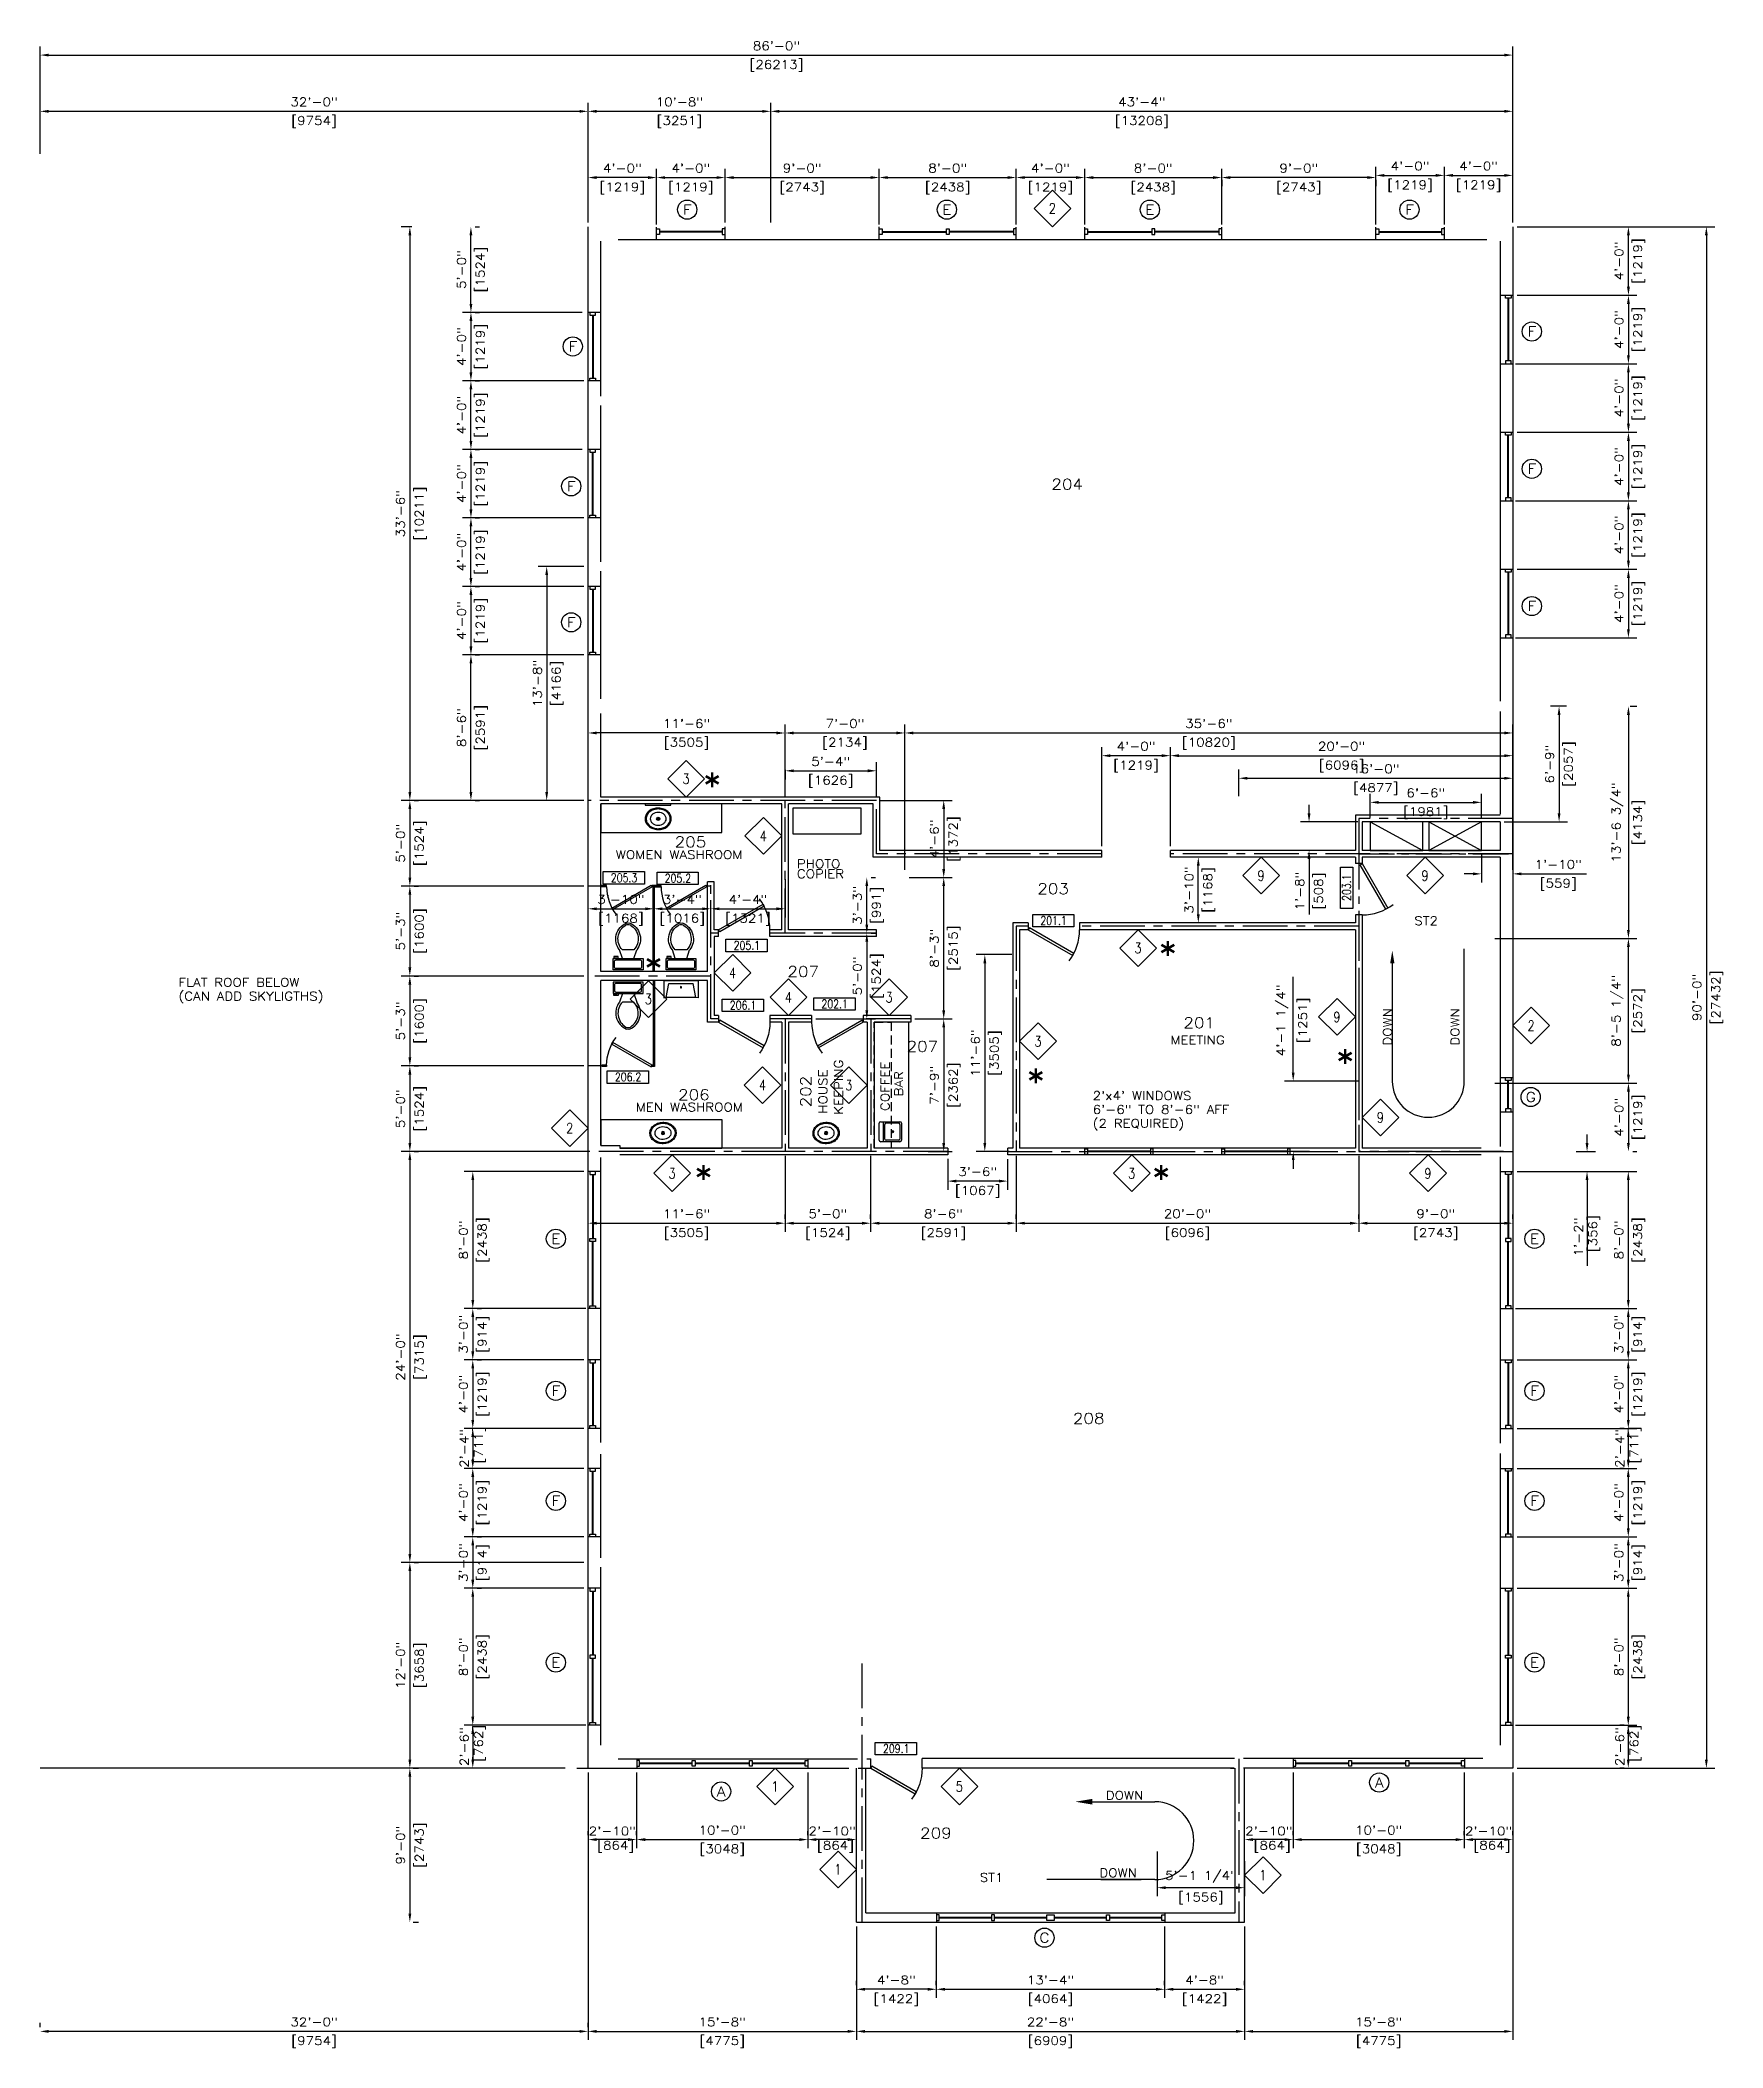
# Model space of a CAD drawing. Header units: inches. Extents: x -57 to 2699, y 7 to 1793.
# Drawn here: x 1520 to 2699, y 287 to 1694 of the extents above; entities that cross this region are included whole.
import ezdxf
from ezdxf.enums import TextEntityAlignment as Align

# ---------------------------------------------------------------- set-up
doc = ezdxf.new("R2010")
doc.units = ezdxf.units.IN
doc.header["$MEASUREMENT"] = 0
doc.linetypes.add('CENTER', pattern=[2, 1.25, -0.25, 0.25, -0.25])
doc.linetypes.add('HIDDEN', pattern=[0.375, 0.25, -0.125])
for name, color, linetype in [('Architectura_Floor_Plan_Mirror', 144, 'Continuous'), ('Architectural_Floor_Plan_Door', 175, 'Continuous'), ('Architectural_Floor_Plan_Sink', 11, 'Continuous'), ('Architectural_Floor_Plan_Wall', 152, 'Continuous'), ('Architectural_Floor_Plan_WC', 153, 'Continuous'), ('Architectural_Plan_Center', 134, 'CENTER'), ('Architectural_Plan_Dim', 40, 'Continuous'), ('Architectural_Plan_Text1', 40, 'Continuous'), ('Architectural_Plan_WinSec', 40, 'Continuous'), ('Floor_Plan_PCopier', 150, 'Continuous'), ('GRID', 175, 'Continuous'), ('L11', 11, 'Continuous'), ('L133', 133, 'Continuous'), ('L4', 150, 'Continuous'), ('Second_Floor_Plan_Chimney', 40, 'Continuous'), ('Section_SteelAngle', 40, 'Continuous'), ('TEXT2', 94, 'Continuous')]:
    doc.layers.add(name, color=color, linetype=linetype)
doc.styles.add('ROMANS-115', font='romans.shx', dxfattribs={"width": 1.15})
doc.styles.add('ROMANS-80', font='romans.shx', dxfattribs={"width": 0.8})
doc.styles.add('ROMANS80', font='romans.shx', dxfattribs={"width": 0.8})
doc.dimstyles.new('116-ROMANS-115-PS', dxfattribs={"dimscale": 96, "dimtxt": 0.0625, "dimasz": 0.0625, "dimexe": 0.0625, "dimexo": 0.03125, "dimgap": 0.03125, "dimtad": 1, "dimdec": 3, "dimrnd": 0.125, "dimzin": 1, "dimdsep": 46, "dimlunit": 4, "dimtxsty": 'ROMANS-115', "dimcen": 0.125, "dimclrd": 256, "dimclre": 256, "dimclrt": 256, "dimadec": 0, "dimazin": 0, "dimtfac": 1, "dimtdec": 3, "dimtofl": 0, "dimtmove": 0, "dimatfit": 0, "dimfxl": 1, "dimfrac": 2, "dimtolj": 1, "dimtzin": 0, "dimarcsym": 0})

msp = doc.modelspace()

# ---------------------------------------------------------------- texts
at = {"layer": 'Architectural_Plan_Dim', "style": 'ROMANS-115', "width": 1.15}
for s, height, p in [('*', 18, (1984.12938594, 1162.58380129)), ('*', 18, (2303.431049, 1044.42663061)), ('*', 18, (1942.95427072, 1034.3048127)), ('*', 18, (2427.68450101, 968.75237614)), ('*', 18, (2210.85423211, 955.29439946)), ('*', 18, (1977.98622779, 887.36366183)), ('*', 18, (2298.74105627, 887.36366183)), ('DOWN', 5.999999999, (2267.06358807, 460.94146189)), ('DOWN', 5.999999999, (2262.58476107, 406.57563085))]:
    msp.add_text(s, height=height, dxfattribs=at).set_placement(p)
for p in [(2467.44267449, 989.25796179), (2514.7779077, 989.22326203)]:
    msp.add_text('DOWN', height=5.999999999, rotation=90, dxfattribs=at).set_placement(p)
at = {"layer": 'Architectural_Plan_Text1', "color": 71, "style": 'ROMANS-115', "width": 1.15}
for s, p in [('204', (2228.93457498, 1378.83567876)), ('205', (1964.95206249, 1128.24372928)), ('203', (2219.07386181, 1095.4317044)), ('207', (2043.94364052, 1037.37518066)), ('201', (2321.43445366, 1001.49891899)), ('207', (2127.47866367, 984.87759172)), ('206', (1967.33583931, 951.02813319)), ('208', (2243.99355803, 724.26919594)), ('209', (2136.9331168, 433.66570697))]:
    msp.add_text(s, height=7.499999998, dxfattribs=at).set_placement(p)
at = {"layer": 'Architectural_Plan_Text1', "style": 'ROMANS-115', "width": 1.15}
for s, height, p in [('WOMEN WASHROOM', 5.9999999988, (1923.72006414, 1120.07342248)), ('COPIER', 5.999999999, (2050.58987577, 1106.62580058)), ('PHOTO', 5.999999999, (2050.58987577, 1113.6802896)), ('ST2', 5.999999999, (2483.2469381, 1073.73208156)), ('FLAT ROOF BELOW', 5.9999999988, (1617.2047323, 1030.6180548)), ('(CAN ADD SKYLIGTHS)', 5.9999999988, (1617.2047323, 1020.90376909)), ('MEETING', 5.999999999, (2312.2982013, 990.19864401)), ("2'x4' WINDOWS", 5.9999999988, (2257.8585838, 951.20584702)), ('MEN WASHROOM', 5.9999999988, (1937.64250635, 943.16330805)), ('6\'-6" TO 8\'-6" AFF', 5.9999999988, (2257.8585838, 941.49156131)), ('(2 REQUIRED)', 5.9999999988, (2257.8585838, 931.7772756)), ('ST1', 5.999999999, (2178.76565679, 403.36200968))]:
    msp.add_text(s, height=height, dxfattribs=at).set_placement(p)
for s, p in [('HOUSE', (2071.83358476, 941.48536853)), ('KEEPING', (2082.79386653, 940.73092938)), ('COFFEE', (2115.43679878, 943.43579898)), ('BAR', (2124.90819597, 953.619674))]:
    msp.add_text(s, height=5.999999999, rotation=90, dxfattribs=at).set_placement(p)
at = {"layer": 'Architectural_Plan_Text1', "color": 71, "style": 'ROMANS-115', "width": 1.15}
msp.add_text('202', height=7.499999998, rotation=90, dxfattribs=at).set_placement((2060.54054754, 945.96525145))

# ---------------------------------------------------------------- blocks, each defined once
blk = doc.blocks.new('Door - Left Hung 36 in.')
blk.add_lwpolyline([(0.8, -1.3), (0, 0), (31.2, 18), (31.9, 16.7)], close=True)
blk.add_arc((0, 0), 36, 0, 37.3101)
blk = doc.blocks.new('Toilet - top')
for p, q in [((-10, -8.5), (-8, -8.5)), ((-10, -9.5), (-10, -8.5)), ((-7, -9.5), (-10, -9.5)), ((-8, -8.5), (-8, -8)), ((-7, -8), (-7, -9.5)), ((-4, -8), (-6, -14)), ((4, -14), (-4, -14)), ((4, -8), (6, -14)), ((9.5, -6), (9.5, -2))]:
    blk.add_line(p, q)
blk.add_lwpolyline([(10.5, -8), (10.5, 0), (-10.5, 0), (-10.5, -8)], close=True)
for points in [[(-9.5, -2), (-9.5, -6)], [(8.5, -1), (-8.5, -1)], [(-8.5, -7), (8.5, -7)]]:
    blk.add_lwpolyline(points)
for centre, radius, start, end in [((-8.6, -1.9), 0.884, 81.8699, 188.1301), ((-8.6, -6.1), 0.884, 171.8699, 278.1301), ((3.5, -21.6), 12.2, 141.4691, 247.9714), ((4.2, -21.8), 11.3, 136.3677, 238.9468), ((-3.5, -21.6), 12.2, 292.0284, 38.5307), ((-4.2, -21.8), 11.3, 301.053, 43.6321), ((8.6, -1.9), 0.884, 351.8699, 98.1301), ((8.6, -6.1), 0.884, 261.8699, 8.1301), ((0, -27.9), 4, 245.7318, 294.2682), ((0, -29), 4, 254.8605, 285.1395)]:
    blk.add_arc(centre, radius, start, end)
blk = doc.blocks.new('Sink - Oval top')
for p, q in [((-1, 0), (1, 0)), ((0, 1), (0, -1))]:
    blk.add_line(p, q)
at = {"linetype": 'Continuous'}
for points in [[(-12.2, 0.4, 0.117634), (-11.5, -3.4, 0.104469), (-8.9, -6.8, 0.090016), (-5.1, -9.1, 0.08192), (-0.3, -10, 0.08192), (4.5, -9.4, 0.090016), (8.4, -7.4, 0.104469), (11.2, -4.1, 0.117634), (12.2, -0.4, 0.117634), (11.5, 3.4, 0.104469), (8.9, 6.8, 0.090016), (5.1, 9.1, 0.08192), (0.3, 10, 0.08192), (-4.5, 9.4, 0.090016), (-8.4, 7.4, 0.104469), (-11.2, 4.1, 0.117634)], [(-11.3, 0.2, 0.118622), (-10.5, -3.3, 0.104678), (-8.1, -6.4, 0.089562), (-4.5, -8.4, 0.081185), (-0.1, -9.2, 0.081185), (4.3, -8.5, 0.089562), (7.9, -6.6, 0.104678), (10.4, -3.5, 0.118622), (11.3, -0.2, 0.118622), (10.5, 3.3, 0.104678), (8.1, 6.4, 0.089562), (4.5, 8.4, 0.081185), (0.1, 9.2, 0.081185), (-4.3, 8.5, 0.089562), (-7.9, 6.6, 0.104678), (-10.4, 3.5, 0.118622)], [(-7.4, 0.1, 0.118283), (-6.9, -2.2, 0.104607), (-5.3, -4.2, 0.089718), (-3, -5.5, 0.081436), (-0.1, -6, 0.081436), (2.8, -5.6, 0.089718), (5.2, -4.3, 0.104607), (6.9, -2.3, 0.118283), (7.4, -0.1, 0.118283), (6.9, 2.2, 0.104607), (5.3, 4.2, 0.089718), (3, 5.5, 0.081436), (0.1, 6, 0.081436), (-2.8, 5.6, 0.089718), (-5.2, 4.3, 0.104607), (-6.9, 2.3, 0.118283)]]:
    blk.add_lwpolyline(points, format="xyb", close=True, dxfattribs=at)
for radius in [1.5, 1]:
    blk.add_circle((0, 0), radius)
blk = doc.blocks.new('Door - Right Hung 36 in.')
blk.add_lwpolyline([(-0.8, -1.3), (0, 0), (-31.2, 18), (-31.9, 16.7)], close=True)
blk.add_arc((0, 0), 36, 142.6899, 180)
blk = doc.blocks.new('Urinal')
for p, q in [((0, 12), (1.5, 11.7)), ((0, 0), (0, 12)), ((0, 0), (24, 0)), ((22.5, 11.7), (1.5, 11.7)), ((1.5, 11.7), (3.4, 2)), ((3.4, 2), (20.6, 2)), ((22.5, 11.7), (20.6, 2)), ((24, 12), (22.5, 11.7)), ((24, 0), (24, 12))]:
    blk.add_line(p, q)
blk.add_circle((12, 4.6), 0.456)
blk = doc.blocks.new('*D231')
at = {"layer": 'Architectural_Plan_Dim', "lineweight": -2, "transparency": 16777216}
for p, q in [((1520.3, 1614), (1520.3, 1689.3)), ((2552.3, 1566), (2552.3, 1689.3)), ((1526.3, 1683.3), (2546.3, 1683.3))]:
    blk.add_line(p, q, dxfattribs=at)
at = {"layer": 'Architectural_Plan_Dim', "transparency": 16777216}
for points in [[(1526.3, 1684.3), (1526.3, 1682.3), (1520.3, 1683.3)], [(2546.3, 1684.3), (2546.3, 1682.3), (2552.3, 1683.3)]]:
    blk.add_solid(points, dxfattribs=at)
at = {"layer": 'DEFPOINTS', "color": 0, "transparency": 16777216}
for p in [(2552.3, 1683.3), (1520.3, 1611), (2552.3, 1563)]:
    blk.add_point(p, dxfattribs=at)
at = {"layer": 'Architectural_Plan_Dim', "transparency": 16777216, "char_height": 6, "attachment_point": 5, "style": 'ROMANS-115'}
for s, insert in [('\\A1;86\'-0"', (2036.3, 1689.8)), ('\\A1;[26213]', (2036.3, 1675.7))]:
    blk.add_mtext(s, dxfattribs=dict(at, insert=insert))
blk = doc.blocks.new('*D232')
at = {"layer": 'Architectural_Plan_Dim', "lineweight": -2, "transparency": 16777216}
for p, q in [((2555.3, 1563), (2693.9, 1563)), ((2687.9, 1557), (2687.9, 489)), ((2555.3, 483), (2693.9, 483))]:
    blk.add_line(p, q, dxfattribs=at)
at = {"layer": 'Architectural_Plan_Dim', "transparency": 16777216}
for points in [[(2686.9, 1557), (2688.9, 1557), (2687.9, 1563)], [(2686.9, 489), (2688.9, 489), (2687.9, 483)]]:
    blk.add_solid(points, dxfattribs=at)
at = {"layer": 'DEFPOINTS', "color": 0, "transparency": 16777216}
for p in [(2552.3, 1563), (2552.3, 483), (2687.9, 483)]:
    blk.add_point(p, dxfattribs=at)
at = {"layer": 'Architectural_Plan_Dim', "transparency": 16777216, "char_height": 6, "attachment_point": 5, "rotation": 90, "style": 'ROMANS-115'}
for s, insert in [('\\A1;90\'-0"', (2681.3, 1023)), ('\\A1;[27432]', (2695.5, 1023))]:
    blk.add_mtext(s, dxfattribs=dict(at, insert=insert))
blk = doc.blocks.new('*D233')
at = {"layer": 'Architectural_Plan_Dim', "lineweight": -2, "transparency": 16777216}
for p, q in [((1520.3, 1633.8), (1520.3, 1649.9)), ((1904.3, 1566), (1904.3, 1649.9)), ((1526.3, 1643.9), (1898.3, 1643.9))]:
    blk.add_line(p, q, dxfattribs=at)
at = {"layer": 'Architectural_Plan_Dim', "transparency": 16777216}
for points in [[(1526.3, 1644.9), (1526.3, 1642.9), (1520.3, 1643.9)], [(1898.3, 1644.9), (1898.3, 1642.9), (1904.3, 1643.9)]]:
    blk.add_solid(points, dxfattribs=at)
at = {"layer": 'DEFPOINTS', "color": 0, "transparency": 16777216}
for p in [(1904.3, 1643.9), (1520.3, 1630.8), (1904.3, 1563)]:
    blk.add_point(p, dxfattribs=at)
at = {"layer": 'Architectural_Plan_Dim', "transparency": 16777216, "char_height": 6, "attachment_point": 5, "style": 'ROMANS-115'}
for s, insert in [('\\A1;32\'-0"', (1712.3, 1650.5)), ('\\A1;[9754]', (1712.3, 1636.4))]:
    blk.add_mtext(s, dxfattribs=dict(at, insert=insert))
blk = doc.blocks.new('*D234')
at = {"layer": 'Architectural_Plan_Dim', "lineweight": -2, "transparency": 16777216}
for p, q in [((1904.3, 1646.9), (1904.3, 1649.9)), ((2032.3, 1566), (2032.3, 1649.9)), ((1910.3, 1643.9), (2026.3, 1643.9))]:
    blk.add_line(p, q, dxfattribs=at)
at = {"layer": 'Architectural_Plan_Dim', "transparency": 16777216}
for points in [[(1910.3, 1644.9), (1910.3, 1642.9), (1904.3, 1643.9)], [(2026.3, 1644.9), (2026.3, 1642.9), (2032.3, 1643.9)]]:
    blk.add_solid(points, dxfattribs=at)
at = {"layer": 'DEFPOINTS', "color": 0, "transparency": 16777216}
for p in [(1904.3, 1643.9), (2032.3, 1643.9), (2032.3, 1563)]:
    blk.add_point(p, dxfattribs=at)
at = {"layer": 'Architectural_Plan_Dim', "transparency": 16777216, "char_height": 6, "attachment_point": 5, "style": 'ROMANS-115'}
for s, insert in [('\\A1;10\'-8"', (1968.3, 1650.5)), ('\\A1;[3251]', (1968.3, 1636.4))]:
    blk.add_mtext(s, dxfattribs=dict(at, insert=insert))
blk = doc.blocks.new('*D235')
at = {"layer": 'Architectural_Plan_Dim', "lineweight": -2, "transparency": 16777216}
for p, q in [((2032.3, 1566), (2032.3, 1649.9)), ((2552.3, 1646.9), (2552.3, 1649.9)), ((2038.3, 1643.9), (2546.3, 1643.9))]:
    blk.add_line(p, q, dxfattribs=at)
at = {"layer": 'Architectural_Plan_Dim', "transparency": 16777216}
for points in [[(2038.3, 1644.9), (2038.3, 1642.9), (2032.3, 1643.9)], [(2546.3, 1644.9), (2546.3, 1642.9), (2552.3, 1643.9)]]:
    blk.add_solid(points, dxfattribs=at)
at = {"layer": 'DEFPOINTS', "color": 0, "transparency": 16777216}
for p in [(2552.3, 1643.9), (2552.3, 1643.9), (2032.3, 1563)]:
    blk.add_point(p, dxfattribs=at)
at = {"layer": 'Architectural_Plan_Dim', "transparency": 16777216, "char_height": 6, "attachment_point": 5, "style": 'ROMANS-115'}
for s, insert in [('\\A1;43\'-4"', (2292.3, 1650.5)), ('\\A1;[13208]', (2292.3, 1636.4))]:
    blk.add_mtext(s, dxfattribs=dict(at, insert=insert))
blk = doc.blocks.new('*D236')
at = {"layer": 'Architectural_Plan_Dim', "lineweight": -2, "transparency": 16777216}
for p, q in [((1780.7, 1563), (1773.4, 1563)), ((1779.4, 1557), (1779.4, 1167)), ((1901.3, 1161), (1773.4, 1161))]:
    blk.add_line(p, q, dxfattribs=at)
at = {"layer": 'Architectural_Plan_Dim', "transparency": 16777216}
for points in [[(1778.4, 1557), (1780.4, 1557), (1779.4, 1563)], [(1778.4, 1167), (1780.4, 1167), (1779.4, 1161)]]:
    blk.add_solid(points, dxfattribs=at)
at = {"layer": 'DEFPOINTS', "color": 0, "transparency": 16777216}
for p in [(1783.7, 1563), (1779.4, 1161), (1904.3, 1161)]:
    blk.add_point(p, dxfattribs=at)
at = {"layer": 'Architectural_Plan_Dim', "transparency": 16777216, "char_height": 6, "attachment_point": 5, "rotation": 90, "style": 'ROMANS-115'}
for s, insert in [('\\A1;[10211]', (1787, 1362)), ('\\A1;33\'-6"', (1772.8, 1362))]:
    blk.add_mtext(s, dxfattribs=dict(at, insert=insert))
blk = doc.blocks.new('*D237')
at = {"layer": 'Architectural_Plan_Dim', "lineweight": -2, "transparency": 16777216}
for p, q in [((2042.3, 912), (2042.3, 858.8)), ((1904.3, 864.3), (1904.3, 870.8)), ((1910.3, 864.8), (2036.3, 864.8))]:
    blk.add_line(p, q, dxfattribs=at)
at = {"layer": 'Architectural_Plan_Dim', "transparency": 16777216}
for points in [[(1910.3, 865.8), (1910.3, 863.8), (1904.3, 864.8)], [(2036.3, 865.8), (2036.3, 863.8), (2042.3, 864.8)]]:
    blk.add_solid(points, dxfattribs=at)
at = {"layer": 'DEFPOINTS', "color": 0, "transparency": 16777216}
for p in [(2042.3, 915), (1904.3, 861.3), (2042.3, 864.8)]:
    blk.add_point(p, dxfattribs=at)
at = {"layer": 'Architectural_Plan_Dim', "transparency": 16777216, "char_height": 6, "attachment_point": 5, "style": 'ROMANS-115'}
for s, insert in [('\\A1;11\'-6"', (1973.3, 871.4)), ('\\A1;[3505]', (1973.3, 857.2))]:
    blk.add_mtext(s, dxfattribs=dict(at, insert=insert))
blk = doc.blocks.new('*D238')
at = {"layer": 'Architectural_Plan_Dim', "lineweight": -2, "transparency": 16777216}
for p, q in [((1782.4, 915), (1785.4, 915)), ((1779.4, 909), (1779.4, 633)), ((1901.3, 627), (1773.4, 627))]:
    blk.add_line(p, q, dxfattribs=at)
at = {"layer": 'Architectural_Plan_Dim', "transparency": 16777216}
for points in [[(1778.4, 909), (1780.4, 909), (1779.4, 915)], [(1778.4, 633), (1780.4, 633), (1779.4, 627)]]:
    blk.add_solid(points, dxfattribs=at)
at = {"layer": 'DEFPOINTS', "color": 0, "transparency": 16777216}
for p in [(1779.4, 915), (1779.4, 627), (1904.3, 627)]:
    blk.add_point(p, dxfattribs=at)
at = {"layer": 'Architectural_Plan_Dim', "transparency": 16777216, "char_height": 6, "attachment_point": 5, "rotation": 90, "style": 'ROMANS-115'}
for s, insert in [('\\A1;24\'-0"', (1772.8, 771)), ('\\A1;[7315]', (1787, 771))]:
    blk.add_mtext(s, dxfattribs=dict(at, insert=insert))
blk = doc.blocks.new('*D239')
at = {"layer": 'Architectural_Plan_Dim', "lineweight": -2, "transparency": 16777216}
for p, q in [((1779.4, 621), (1779.4, 489)), ((1782.4, 627), (1785.4, 627)), ((1782.4, 483), (1785.4, 483))]:
    blk.add_line(p, q, dxfattribs=at)
at = {"layer": 'Architectural_Plan_Dim', "transparency": 16777216}
for points in [[(1778.4, 621), (1780.4, 621), (1779.4, 627)], [(1778.4, 489), (1780.4, 489), (1779.4, 483)]]:
    blk.add_solid(points, dxfattribs=at)
at = {"layer": 'DEFPOINTS', "color": 0, "transparency": 16777216}
for p in [(1779.4, 627), (1779.4, 483), (1779.4, 483)]:
    blk.add_point(p, dxfattribs=at)
at = {"layer": 'Architectural_Plan_Dim', "transparency": 16777216, "char_height": 6, "attachment_point": 5, "rotation": 90, "style": 'ROMANS-115'}
for s, insert in [('\\A1;12\'-0"', (1772.8, 555)), ('\\A1;[3658]', (1787, 555))]:
    blk.add_mtext(s, dxfattribs=dict(at, insert=insert))
blk = doc.blocks.new('*D240')
at = {"layer": 'Architectural_Plan_Dim', "lineweight": -2, "transparency": 16777216}
for p, q in [((2444.3, 867.8), (2444.3, 870.8)), ((2450.3, 864.8), (2546.3, 864.8)), ((2552.3, 867.8), (2552.3, 870.8))]:
    blk.add_line(p, q, dxfattribs=at)
at = {"layer": 'Architectural_Plan_Dim', "transparency": 16777216}
for points in [[(2450.3, 865.8), (2450.3, 863.8), (2444.3, 864.8)], [(2546.3, 865.8), (2546.3, 863.8), (2552.3, 864.8)]]:
    blk.add_solid(points, dxfattribs=at)
at = {"layer": 'DEFPOINTS', "color": 0, "transparency": 16777216}
for p in [(2444.3, 864.8), (2552.3, 864.8), (2552.3, 864.8)]:
    blk.add_point(p, dxfattribs=at)
at = {"layer": 'Architectural_Plan_Dim', "transparency": 16777216, "char_height": 6, "attachment_point": 5, "style": 'ROMANS-115'}
for s, insert in [('\\A1;9\'-0"', (2498.3, 871.4)), ('\\A1;[2743]', (2498.3, 857.2))]:
    blk.add_mtext(s, dxfattribs=dict(at, insert=insert))
blk = doc.blocks.new('*D241')
at = {"layer": 'Architectural_Plan_Dim', "lineweight": -2, "transparency": 16777216}
for p, q in [((2201.3, 1053), (2176.3, 1053)), ((2182.3, 1047), (2182.3, 921)), ((2199.4, 915), (2176.3, 915))]:
    blk.add_line(p, q, dxfattribs=at)
at = {"layer": 'Architectural_Plan_Dim', "transparency": 16777216}
for points in [[(2181.3, 1047), (2183.3, 1047), (2182.3, 1053)], [(2181.3, 921), (2183.3, 921), (2182.3, 915)]]:
    blk.add_solid(points, dxfattribs=at)
at = {"layer": 'DEFPOINTS', "color": 0, "transparency": 16777216}
for p in [(2204.3, 1053), (2182.3, 915), (2202.4, 915)]:
    blk.add_point(p, dxfattribs=at)
at = {"layer": 'Architectural_Plan_Dim', "transparency": 16777216, "char_height": 6, "attachment_point": 5, "rotation": 90, "style": 'ROMANS-115'}
for s, insert in [('\\A1;11\'-6"', (2175.7, 984)), ('\\A1;[3505]', (2189.9, 984))]:
    blk.add_mtext(s, dxfattribs=dict(at, insert=insert))
blk = doc.blocks.new('*D242')
at = {"layer": 'Architectural_Plan_Dim', "lineweight": -2, "transparency": 16777216}
for p, q in [((2092.3, 372), (2092.3, 292.5)), ((2364.3, 372), (2364.3, 292.5)), ((2098.3, 298.5), (2358.3, 298.5))]:
    blk.add_line(p, q, dxfattribs=at)
at = {"layer": 'Architectural_Plan_Dim', "transparency": 16777216}
for points in [[(2098.3, 299.5), (2098.3, 297.5), (2092.3, 298.5)], [(2358.3, 299.5), (2358.3, 297.5), (2364.3, 298.5)]]:
    blk.add_solid(points, dxfattribs=at)
at = {"layer": 'DEFPOINTS', "color": 0, "transparency": 16777216}
for p in [(2092.3, 375), (2364.3, 375), (2364.3, 298.5)]:
    blk.add_point(p, dxfattribs=at)
at = {"layer": 'Architectural_Plan_Dim', "transparency": 16777216, "char_height": 6, "attachment_point": 5, "style": 'ROMANS-115'}
for s, insert in [('\\A1;22\'-8"', (2228.3, 305.1)), ('\\A1;[6909]', (2228.3, 291))]:
    blk.add_mtext(s, dxfattribs=dict(at, insert=insert))
blk = doc.blocks.new('*D243')
at = {"layer": 'Architectural_Plan_Dim', "lineweight": -2, "transparency": 16777216}
for p, q in [((2552.3, 480), (2552.3, 292.5)), ((2364.3, 372), (2364.3, 292.5)), ((2370.3, 298.5), (2546.3, 298.5))]:
    blk.add_line(p, q, dxfattribs=at)
at = {"layer": 'Architectural_Plan_Dim', "transparency": 16777216}
for points in [[(2370.3, 299.5), (2370.3, 297.5), (2364.3, 298.5)], [(2546.3, 299.5), (2546.3, 297.5), (2552.3, 298.5)]]:
    blk.add_solid(points, dxfattribs=at)
at = {"layer": 'DEFPOINTS', "color": 0, "transparency": 16777216}
for p in [(2552.3, 483), (2364.3, 375), (2552.3, 298.5)]:
    blk.add_point(p, dxfattribs=at)
at = {"layer": 'Architectural_Plan_Dim', "transparency": 16777216, "char_height": 6, "attachment_point": 5, "style": 'ROMANS-115'}
for s, insert in [('\\A1;15\'-8"', (2458.3, 305.1)), ('\\A1;[4775]', (2458.3, 291))]:
    blk.add_mtext(s, dxfattribs=dict(at, insert=insert))
blk = doc.blocks.new('*D244')
at = {"layer": 'Architectural_Plan_Dim', "lineweight": -2, "transparency": 16777216}
for p, q in [((1781.8, 483), (1785.4, 483)), ((1779.4, 477), (1779.4, 381)), ((1781.8, 375), (1785.4, 375))]:
    blk.add_line(p, q, dxfattribs=at)
at = {"layer": 'Architectural_Plan_Dim', "transparency": 16777216}
for points in [[(1778.4, 477), (1780.4, 477), (1779.4, 483)], [(1778.4, 381), (1780.4, 381), (1779.4, 375)]]:
    blk.add_solid(points, dxfattribs=at)
at = {"layer": 'DEFPOINTS', "color": 0, "transparency": 16777216}
for p in [(1778.8, 483), (1778.8, 375), (1779.4, 375)]:
    blk.add_point(p, dxfattribs=at)
at = {"layer": 'Architectural_Plan_Dim', "transparency": 16777216, "char_height": 6, "attachment_point": 5, "rotation": 90, "style": 'ROMANS-115'}
for s, insert in [('\\A1;9\'-0"', (1772.8, 429)), ('\\A1;[2743]', (1787, 429))]:
    blk.add_mtext(s, dxfattribs=dict(at, insert=insert))
blk = doc.blocks.new('*D245')
at = {"layer": 'Architectural_Plan_Dim', "lineweight": -2, "transparency": 16777216}
for p, q in [((1904.3, 480), (1904.3, 292.5)), ((1520.3, 301.5), (1520.3, 304.5)), ((1898.3, 298.5), (1526.3, 298.5))]:
    blk.add_line(p, q, dxfattribs=at)
at = {"layer": 'Architectural_Plan_Dim', "transparency": 16777216}
for points in [[(1526.3, 299.5), (1526.3, 297.5), (1520.3, 298.5)], [(1898.3, 299.5), (1898.3, 297.5), (1904.3, 298.5)]]:
    blk.add_solid(points, dxfattribs=at)
at = {"layer": 'DEFPOINTS', "color": 0, "transparency": 16777216}
for p in [(1904.3, 483), (1520.3, 298.5), (1520.3, 298.5)]:
    blk.add_point(p, dxfattribs=at)
at = {"layer": 'Architectural_Plan_Dim', "transparency": 16777216, "char_height": 6, "attachment_point": 5, "style": 'ROMANS-115'}
for s, insert in [('\\A1;32\'-0"', (1712.3, 305.1)), ('\\A1;[9754]', (1712.3, 291))]:
    blk.add_mtext(s, dxfattribs=dict(at, insert=insert))
blk = doc.blocks.new('*D246')
at = {"layer": 'Architectural_Plan_Dim', "lineweight": -2, "transparency": 16777216}
for p, q in [((2303.1, 424.5), (2303.1, 393.2)), ((2364.3, 417.7), (2364.3, 393.2)), ((2358.3, 399.2), (2309.1, 399.2))]:
    blk.add_line(p, q, dxfattribs=at)
at = {"layer": 'Architectural_Plan_Dim', "transparency": 16777216}
for points in [[(2309.1, 400.2), (2309.1, 398.2), (2303.1, 399.2)], [(2358.3, 400.2), (2358.3, 398.2), (2364.3, 399.2)]]:
    blk.add_solid(points, dxfattribs=at)
at = {"layer": 'DEFPOINTS', "color": 0, "transparency": 16777216}
for p in [(2303.1, 427.5), (2364.3, 420.7), (2303.1, 399.2)]:
    blk.add_point(p, dxfattribs=at)
at = {"layer": 'Architectural_Plan_Dim', "transparency": 16777216, "char_height": 6, "attachment_point": 5, "style": 'ROMANS-115'}
for s, insert in [('\\A1;5\'-1 1/4"', (2333.7, 406.8)), ('\\A1;[1556]', (2333.7, 391.6))]:
    blk.add_mtext(s, dxfattribs=dict(at, insert=insert))
blk = doc.blocks.new('*D247')
at = {"layer": 'Architectural_Plan_Dim', "lineweight": -2, "transparency": 16777216}
for p, q in [((2252.3, 1564.5), (2252.3, 1603.5)), ((2258.3, 1597.5), (2342.3, 1597.5)), ((2348.3, 1564.5), (2348.3, 1603.5))]:
    blk.add_line(p, q, dxfattribs=at)
at = {"layer": 'Architectural_Plan_Dim', "transparency": 16777216}
for points in [[(2258.3, 1598.5), (2258.3, 1596.5), (2252.3, 1597.5)], [(2342.3, 1598.5), (2342.3, 1596.5), (2348.3, 1597.5)]]:
    blk.add_solid(points, dxfattribs=at)
at = {"layer": 'DEFPOINTS', "color": 0, "transparency": 16777216}
for p in [(2348.3, 1597.5), (2252.3, 1561.5), (2348.3, 1561.5)]:
    blk.add_point(p, dxfattribs=at)
at = {"layer": 'Architectural_Plan_Dim', "transparency": 16777216, "char_height": 6, "attachment_point": 5, "style": 'ROMANS-115'}
for s, insert in [('\\A1;8\'-0"', (2300.3, 1604.1)), ('\\A1;[2438]', (2300.3, 1589.9))]:
    blk.add_mtext(s, dxfattribs=dict(at, insert=insert))
blk = doc.blocks.new('*D248')
at = {"layer": 'Architectural_Plan_Dim', "lineweight": -2, "transparency": 16777216}
for p, q in [((2504.3, 1564.5), (2504.3, 1605)), ((2552.3, 1566), (2552.3, 1605)), ((2510.3, 1599), (2546.3, 1599))]:
    blk.add_line(p, q, dxfattribs=at)
at = {"layer": 'Architectural_Plan_Dim', "transparency": 16777216}
for points in [[(2510.3, 1600), (2510.3, 1598), (2504.3, 1599)], [(2546.3, 1600), (2546.3, 1598), (2552.3, 1599)]]:
    blk.add_solid(points, dxfattribs=at)
at = {"layer": 'DEFPOINTS', "color": 0, "transparency": 16777216}
for p in [(2552.3, 1599), (2552.3, 1563), (2504.3, 1561.5)]:
    blk.add_point(p, dxfattribs=at)
at = {"layer": 'Architectural_Plan_Dim', "transparency": 16777216, "char_height": 6, "attachment_point": 5, "style": 'ROMANS-115'}
for s, insert in [('\\A1;4\'-0"', (2528.3, 1605.6)), ('\\A1;[1219]', (2528.3, 1591.4))]:
    blk.add_mtext(s, dxfattribs=dict(at, insert=insert))
blk = doc.blocks.new('*D249')
at = {"layer": 'Architectural_Plan_Dim', "lineweight": -2, "transparency": 16777216}
for p, q in [((2092.3, 372), (2092.3, 292.5)), ((1904.3, 301.5), (1904.3, 304.5)), ((1910.3, 298.5), (2086.3, 298.5))]:
    blk.add_line(p, q, dxfattribs=at)
at = {"layer": 'Architectural_Plan_Dim', "transparency": 16777216}
for points in [[(1910.3, 299.5), (1910.3, 297.5), (1904.3, 298.5)], [(2086.3, 299.5), (2086.3, 297.5), (2092.3, 298.5)]]:
    blk.add_solid(points, dxfattribs=at)
at = {"layer": 'DEFPOINTS', "color": 0, "transparency": 16777216}
for p in [(2092.3, 375), (1904.3, 298.5), (2092.3, 298.5)]:
    blk.add_point(p, dxfattribs=at)
at = {"layer": 'Architectural_Plan_Dim', "transparency": 16777216, "char_height": 6, "attachment_point": 5, "style": 'ROMANS-115'}
for s, insert in [('\\A1;15\'-8"', (1998.3, 305.1)), ('\\A1;[4775]', (1998.3, 291))]:
    blk.add_mtext(s, dxfattribs=dict(at, insert=insert))
blk = doc.blocks.new('*D250')
at = {"layer": 'Architectural_Plan_Dim', "lineweight": -2, "transparency": 16777216}
for p, q in [((1938.3, 480), (1938.3, 426.9)), ((2058.3, 480), (2058.3, 426.9)), ((1944.3, 432.9), (2052.3, 432.9))]:
    blk.add_line(p, q, dxfattribs=at)
at = {"layer": 'Architectural_Plan_Dim', "transparency": 16777216}
for points in [[(1944.3, 433.9), (1944.3, 431.9), (1938.3, 432.9)], [(2052.3, 433.9), (2052.3, 431.9), (2058.3, 432.9)]]:
    blk.add_solid(points, dxfattribs=at)
at = {"layer": 'DEFPOINTS', "color": 0, "transparency": 16777216}
for p in [(1938.3, 483), (2058.3, 483), (2058.3, 432.9)]:
    blk.add_point(p, dxfattribs=at)
at = {"layer": 'Architectural_Plan_Dim', "transparency": 16777216, "char_height": 6, "attachment_point": 5, "style": 'ROMANS-115'}
for s, insert in [('\\A1;10\'-0"', (1998.3, 439.5)), ('\\A1;[3048]', (1998.3, 425.4))]:
    blk.add_mtext(s, dxfattribs=dict(at, insert=insert))
blk = doc.blocks.new('*D251')
at = {"layer": 'Architectural_Plan_Dim', "lineweight": -2, "transparency": 16777216}
for p, q in [((1904.3, 435.9), (1904.3, 438.9)), ((1938.3, 435.9), (1938.3, 438.9)), ((1932.3, 432.9), (1910.3, 432.9))]:
    blk.add_line(p, q, dxfattribs=at)
at = {"layer": 'Architectural_Plan_Dim', "transparency": 16777216}
for points in [[(1910.3, 433.9), (1910.3, 431.9), (1904.3, 432.9)], [(1932.3, 433.9), (1932.3, 431.9), (1938.3, 432.9)]]:
    blk.add_solid(points, dxfattribs=at)
at = {"layer": 'DEFPOINTS', "color": 0, "transparency": 16777216}
for p in [(1904.3, 432.9), (1904.3, 432.9), (1938.3, 432.9)]:
    blk.add_point(p, dxfattribs=at)
at = {"layer": 'Architectural_Plan_Dim', "transparency": 16777216, "insert": (1921.3, 432.9), "char_height": 6, "attachment_point": 5, "style": 'ROMANS-115'}
blk.add_mtext('\\A1;2\'-10"\\P [864]', dxfattribs=at)
blk = doc.blocks.new('Wall Number')
at = {"color": 5}
blk.add_lwpolyline([(-21.4, -21.4), (0, 0), (-21.4, 21.4), (-42.9, 0)], close=True, dxfattribs=at)
at = {"layer": 'TEXT2', "style": 'ROMANS80', "width": 0.8}
blk.add_attdef('WALL', text='', height=12, dxfattribs=at).set_placement((-21.6, -0.1), align=Align.MIDDLE)
blk = doc.blocks.new('DOOR2')
at = {"layer": 'L4'}
for p, q in [((0, 13.2), (43.3, 13.2)), ((0, 0), (0, 13.2)), ((43.3, 0), (0, 0)), ((43.3, 13.2), (43.3, 0))]:
    blk.add_line(p, q, dxfattribs=at)
at = {"layer": 'L4', "style": 'ROMANS80', "width": 0.8}
blk.add_attdef('DOOR', text='', height=9, dxfattribs=at).set_placement((21.9, 6.7), align=Align.MIDDLE)
blk = doc.blocks.new('Window')
at = {"layer": 'L11'}
blk.add_circle((0.436, 0.359), 0.0609, dxfattribs=at)
at = {"layer": 'L133', "style": 'ROMANS-80', "width": 1.15}
blk.add_attdef('WINDOW', text='', height=0.0625, dxfattribs=at).set_placement((0.436, 0.359), align=Align.MIDDLE)
blk = doc.blocks.new('*D252')
at = {"layer": 'Architectural_Plan_Dim', "lineweight": -2, "transparency": 16777216}
for p, q in [((1904.3, 1201.7), (1904.3, 1214.3)), ((2042.3, 1211.3), (2042.3, 1214.3)), ((2036.3, 1208.3), (1910.3, 1208.3))]:
    blk.add_line(p, q, dxfattribs=at)
at = {"layer": 'Architectural_Plan_Dim', "transparency": 16777216}
for points in [[(1910.3, 1209.3), (1910.3, 1207.3), (1904.3, 1208.3)], [(2036.3, 1209.3), (2036.3, 1207.3), (2042.3, 1208.3)]]:
    blk.add_solid(points, dxfattribs=at)
at = {"layer": 'DEFPOINTS', "color": 0, "transparency": 16777216}
for p in [(1904.3, 1208.3), (1904.3, 1198.7), (2042.3, 1208.3)]:
    blk.add_point(p, dxfattribs=at)
at = {"layer": 'Architectural_Plan_Dim', "transparency": 16777216, "char_height": 6, "attachment_point": 5, "style": 'ROMANS-115'}
for s, insert in [('\\A1;11\'-6"', (1973.3, 1214.9)), ('\\A1;[3505]', (1973.3, 1200.8))]:
    blk.add_mtext(s, dxfattribs=dict(at, insert=insert))
blk = doc.blocks.new('*D253')
at = {"layer": 'Architectural_Plan_Dim', "lineweight": -2, "transparency": 16777216}
for p, q in [((1904.3, 1088.1), (1904.3, 1091.1)), ((1910.3, 1085.1), (1944.3, 1085.1)), ((1950.3, 1088.1), (1950.3, 1091.1))]:
    blk.add_line(p, q, dxfattribs=at)
at = {"layer": 'Architectural_Plan_Dim', "transparency": 16777216}
for points in [[(1910.3, 1086.1), (1910.3, 1084.1), (1904.3, 1085.1)], [(1944.3, 1086.1), (1944.3, 1084.1), (1950.3, 1085.1)]]:
    blk.add_solid(points, dxfattribs=at)
at = {"layer": 'DEFPOINTS', "color": 0, "transparency": 16777216}
for p in [(1904.3, 1085.1), (1950.3, 1085.1), (1950.3, 1085.1)]:
    blk.add_point(p, dxfattribs=at)
at = {"layer": 'Architectural_Plan_Dim', "transparency": 16777216, "char_height": 6, "attachment_point": 5, "style": 'ROMANS-115'}
for s, insert in [('\\A1;3\'-10"', (1927.3, 1091.7)), ('\\A1;[1168]', (1927.3, 1077.5))]:
    blk.add_mtext(s, dxfattribs=dict(at, insert=insert))
blk = doc.blocks.new('*D254')
at = {"layer": 'Architectural_Plan_Dim', "lineweight": -2, "transparency": 16777216}
for p, q in [((1950.3, 1088.1), (1950.3, 1091.1)), ((1956.3, 1085.1), (1984.3, 1085.1)), ((1990.3, 1088.1), (1990.3, 1091.1))]:
    blk.add_line(p, q, dxfattribs=at)
at = {"layer": 'Architectural_Plan_Dim', "transparency": 16777216}
for points in [[(1956.3, 1086.1), (1956.3, 1084.1), (1950.3, 1085.1)], [(1984.3, 1086.1), (1984.3, 1084.1), (1990.3, 1085.1)]]:
    blk.add_solid(points, dxfattribs=at)
at = {"layer": 'DEFPOINTS', "color": 0, "transparency": 16777216}
for p in [(1950.3, 1085.1), (1990.3, 1085.1), (1990.3, 1085.1)]:
    blk.add_point(p, dxfattribs=at)
at = {"layer": 'Architectural_Plan_Dim', "transparency": 16777216, "char_height": 6, "attachment_point": 5, "style": 'ROMANS-115'}
for s, insert in [('\\A1;3\'-4"', (1970.3, 1091.7)), ('\\A1;[1016]', (1970.3, 1077.5))]:
    blk.add_mtext(s, dxfattribs=dict(at, insert=insert))
blk = doc.blocks.new('*D255')
at = {"layer": 'Architectural_Plan_Dim', "lineweight": -2, "transparency": 16777216}
for p, q in [((1901.3, 975), (1773.4, 975)), ((1779.4, 969), (1779.4, 921)), ((1904.6, 915), (1773.4, 915))]:
    blk.add_line(p, q, dxfattribs=at)
at = {"layer": 'Architectural_Plan_Dim', "transparency": 16777216}
for points in [[(1778.4, 969), (1780.4, 969), (1779.4, 975)], [(1778.4, 921), (1780.4, 921), (1779.4, 915)]]:
    blk.add_solid(points, dxfattribs=at)
at = {"layer": 'DEFPOINTS', "color": 0, "transparency": 16777216}
for p in [(1904.3, 975), (1779.4, 915), (1907.6, 915)]:
    blk.add_point(p, dxfattribs=at)
at = {"layer": 'Architectural_Plan_Dim', "transparency": 16777216, "char_height": 6, "attachment_point": 5, "rotation": 90, "style": 'ROMANS-115'}
for s, insert in [('\\A1;5\'-0"', (1772.8, 945)), ('\\A1;[1524]', (1787, 945))]:
    blk.add_mtext(s, dxfattribs=dict(at, insert=insert))
blk = doc.blocks.new('*D256')
at = {"layer": 'Architectural_Plan_Dim', "lineweight": -2, "transparency": 16777216}
for p, q in [((1779.4, 1155), (1779.4, 1107)), ((1782.4, 1161), (1785.4, 1161)), ((1901.3, 1101), (1773.4, 1101))]:
    blk.add_line(p, q, dxfattribs=at)
at = {"layer": 'Architectural_Plan_Dim', "transparency": 16777216}
for points in [[(1778.4, 1155), (1780.4, 1155), (1779.4, 1161)], [(1778.4, 1107), (1780.4, 1107), (1779.4, 1101)]]:
    blk.add_solid(points, dxfattribs=at)
at = {"layer": 'DEFPOINTS', "color": 0, "transparency": 16777216}
for p in [(1779.4, 1161), (1779.4, 1101), (1904.3, 1101)]:
    blk.add_point(p, dxfattribs=at)
at = {"layer": 'Architectural_Plan_Dim', "transparency": 16777216, "char_height": 6, "attachment_point": 5, "rotation": 90, "style": 'ROMANS-115'}
for s, insert in [('\\A1;5\'-0"', (1772.8, 1131)), ('\\A1;[1524]', (1787, 1131))]:
    blk.add_mtext(s, dxfattribs=dict(at, insert=insert))
blk = doc.blocks.new('*D257')
at = {"layer": 'Architectural_Plan_Dim', "lineweight": -2, "transparency": 16777216}
for p, q in [((1782.4, 1101), (1785.4, 1101)), ((1779.4, 1095), (1779.4, 1044)), ((1901.3, 1038), (1773.4, 1038))]:
    blk.add_line(p, q, dxfattribs=at)
at = {"layer": 'Architectural_Plan_Dim', "transparency": 16777216}
for points in [[(1778.4, 1095), (1780.4, 1095), (1779.4, 1101)], [(1778.4, 1044), (1780.4, 1044), (1779.4, 1038)]]:
    blk.add_solid(points, dxfattribs=at)
at = {"layer": 'DEFPOINTS', "color": 0, "transparency": 16777216}
for p in [(1779.4, 1101), (1779.4, 1038), (1904.3, 1038)]:
    blk.add_point(p, dxfattribs=at)
at = {"layer": 'Architectural_Plan_Dim', "transparency": 16777216, "char_height": 6, "attachment_point": 5, "rotation": 90, "style": 'ROMANS-115'}
for s, insert in [('\\A1;[1600]', (1787, 1069.5)), ('\\A1;5\'-3"', (1772.8, 1069.5))]:
    blk.add_mtext(s, dxfattribs=dict(at, insert=insert))
blk = doc.blocks.new('*D258')
at = {"layer": 'Architectural_Plan_Dim', "lineweight": -2, "transparency": 16777216}
for p, q in [((1779.4, 1032), (1779.4, 981)), ((1782.4, 1038), (1785.4, 1038)), ((1782.4, 975), (1785.4, 975))]:
    blk.add_line(p, q, dxfattribs=at)
at = {"layer": 'Architectural_Plan_Dim', "transparency": 16777216}
for points in [[(1778.4, 1032), (1780.4, 1032), (1779.4, 1038)], [(1778.4, 981), (1780.4, 981), (1779.4, 975)]]:
    blk.add_solid(points, dxfattribs=at)
at = {"layer": 'DEFPOINTS', "color": 0, "transparency": 16777216}
for p in [(1779.4, 1038), (1779.4, 975), (1779.4, 975)]:
    blk.add_point(p, dxfattribs=at)
at = {"layer": 'Architectural_Plan_Dim', "transparency": 16777216, "char_height": 6, "attachment_point": 5, "rotation": 90, "style": 'ROMANS-115'}
for s, insert in [('\\A1;5\'-3"', (1772.8, 1006.5)), ('\\A1;[1600]', (1787, 1006.5))]:
    blk.add_mtext(s, dxfattribs=dict(at, insert=insert))
blk = doc.blocks.new('*D259')
at = {"layer": 'Architectural_Plan_Dim', "lineweight": -2, "transparency": 16777216}
for p, q in [((2156.3, 909.8), (2156.3, 888.3)), ((2198.3, 909.6), (2198.3, 888.3)), ((2192.3, 894.3), (2162.3, 894.3))]:
    blk.add_line(p, q, dxfattribs=at)
at = {"layer": 'Architectural_Plan_Dim', "transparency": 16777216}
for points in [[(2162.3, 895.3), (2162.3, 893.3), (2156.3, 894.3)], [(2192.3, 895.3), (2192.3, 893.3), (2198.3, 894.3)]]:
    blk.add_solid(points, dxfattribs=at)
at = {"layer": 'DEFPOINTS', "color": 0, "transparency": 16777216}
for p in [(2156.3, 912.8), (2198.3, 912.6), (2156.3, 894.3)]:
    blk.add_point(p, dxfattribs=at)
at = {"layer": 'Architectural_Plan_Dim', "transparency": 16777216, "char_height": 6, "attachment_point": 5, "style": 'ROMANS-115'}
for s, insert in [('\\A1;3\'-6"', (2177.3, 900.9)), ('\\A1;[1067]', (2177.3, 886.7))]:
    blk.add_mtext(s, dxfattribs=dict(at, insert=insert))
blk = doc.blocks.new('*D260')
at = {"layer": 'Architectural_Plan_Dim', "lineweight": -2, "transparency": 16777216}
for p, q in [((2133.3, 1008), (2159.5, 1008)), ((2153.5, 1002), (2153.5, 921)), ((2142.7, 915), (2159.5, 915))]:
    blk.add_line(p, q, dxfattribs=at)
at = {"layer": 'Architectural_Plan_Dim', "transparency": 16777216}
for points in [[(2152.5, 1002), (2154.5, 1002), (2153.5, 1008)], [(2152.5, 921), (2154.5, 921), (2153.5, 915)]]:
    blk.add_solid(points, dxfattribs=at)
at = {"layer": 'DEFPOINTS', "color": 0, "transparency": 16777216}
for p in [(2130.3, 1008), (2139.7, 915), (2153.5, 915)]:
    blk.add_point(p, dxfattribs=at)
at = {"layer": 'Architectural_Plan_Dim', "transparency": 16777216, "char_height": 6, "attachment_point": 5, "rotation": 90, "style": 'ROMANS-115'}
for s, insert in [('\\A1;7\'-9"', (2146.9, 961.5)), ('\\A1;[2362]', (2161.1, 961.5))]:
    blk.add_mtext(s, dxfattribs=dict(at, insert=insert))
blk = doc.blocks.new('*D261')
at = {"layer": 'Architectural_Plan_Dim', "lineweight": -2, "transparency": 16777216}
for p, q in [((2042.3, 1164), (2042.3, 1214.3)), ((2126.3, 1211.3), (2126.3, 1214.3)), ((2048.3, 1208.3), (2120.3, 1208.3))]:
    blk.add_line(p, q, dxfattribs=at)
at = {"layer": 'Architectural_Plan_Dim', "transparency": 16777216}
for points in [[(2048.3, 1209.3), (2048.3, 1207.3), (2042.3, 1208.3)], [(2120.3, 1209.3), (2120.3, 1207.3), (2126.3, 1208.3)]]:
    blk.add_solid(points, dxfattribs=at)
at = {"layer": 'DEFPOINTS', "color": 0, "transparency": 16777216}
for p in [(2126.3, 1208.3), (2126.3, 1208.3), (2042.3, 1161)]:
    blk.add_point(p, dxfattribs=at)
at = {"layer": 'Architectural_Plan_Dim', "transparency": 16777216, "char_height": 6, "attachment_point": 5, "style": 'ROMANS-115'}
for s, insert in [('\\A1;7\'-0"', (2084.3, 1214.9)), ('\\A1;[2134]', (2084.3, 1200.8))]:
    blk.add_mtext(s, dxfattribs=dict(at, insert=insert))
blk = doc.blocks.new('*D262')
at = {"layer": 'Architectural_Plan_Dim', "lineweight": -2, "transparency": 16777216}
for p, q in [((2042.3, 1105.8), (2042.3, 1079.1)), ((1990.3, 1085.7), (1990.3, 1091.1)), ((1996.3, 1085.1), (2036.3, 1085.1))]:
    blk.add_line(p, q, dxfattribs=at)
at = {"layer": 'Architectural_Plan_Dim', "transparency": 16777216}
for points in [[(1996.3, 1086.1), (1996.3, 1084.1), (1990.3, 1085.1)], [(2036.3, 1086.1), (2036.3, 1084.1), (2042.3, 1085.1)]]:
    blk.add_solid(points, dxfattribs=at)
at = {"layer": 'DEFPOINTS', "color": 0, "transparency": 16777216}
for p in [(2042.3, 1108.8), (2042.3, 1085.1), (1990.3, 1082.7)]:
    blk.add_point(p, dxfattribs=at)
at = {"layer": 'Architectural_Plan_Dim', "transparency": 16777216, "char_height": 6, "attachment_point": 5, "style": 'ROMANS-115'}
for s, insert in [('\\A1;4\'-4"', (2016.3, 1091.7)), ('\\A1;[1321]', (2016.3, 1077.5))]:
    blk.add_mtext(s, dxfattribs=dict(at, insert=insert))
blk = doc.blocks.new('*D263')
at = {"layer": 'Architectural_Plan_Dim', "lineweight": -2, "transparency": 16777216}
for p, q in [((2204.3, 912), (2204.3, 858.8)), ((2444.3, 912), (2444.3, 858.8)), ((2210.3, 864.8), (2438.3, 864.8))]:
    blk.add_line(p, q, dxfattribs=at)
at = {"layer": 'Architectural_Plan_Dim', "transparency": 16777216}
for points in [[(2210.3, 865.8), (2210.3, 863.8), (2204.3, 864.8)], [(2438.3, 865.8), (2438.3, 863.8), (2444.3, 864.8)]]:
    blk.add_solid(points, dxfattribs=at)
at = {"layer": 'DEFPOINTS', "color": 0, "transparency": 16777216}
for p in [(2204.3, 915), (2444.3, 915), (2444.3, 864.8)]:
    blk.add_point(p, dxfattribs=at)
at = {"layer": 'Architectural_Plan_Dim', "transparency": 16777216, "char_height": 6, "attachment_point": 5, "style": 'ROMANS-115'}
for s, insert in [('\\A1;20\'-0"', (2324.3, 871.4)), ('\\A1;[6096]', (2324.3, 857.2))]:
    blk.add_mtext(s, dxfattribs=dict(at, insert=insert))
blk = doc.blocks.new('*D264')
at = {"layer": 'Architectural_Plan_Dim', "lineweight": -2, "transparency": 16777216}
for p, q in [((2099.6, 1062), (2099.6, 1014)), ((2102.6, 1068), (2105.6, 1068)), ((2064, 1008), (2105.6, 1008))]:
    blk.add_line(p, q, dxfattribs=at)
at = {"layer": 'Architectural_Plan_Dim', "transparency": 16777216}
for points in [[(2098.6, 1062), (2100.6, 1062), (2099.6, 1068)], [(2098.6, 1014), (2100.6, 1014), (2099.6, 1008)]]:
    blk.add_solid(points, dxfattribs=at)
at = {"layer": 'DEFPOINTS', "color": 0, "transparency": 16777216}
for p in [(2099.6, 1068), (2061, 1008), (2099.6, 1008)]:
    blk.add_point(p, dxfattribs=at)
at = {"layer": 'Architectural_Plan_Dim', "transparency": 16777216, "char_height": 6, "attachment_point": 5, "rotation": 90, "style": 'ROMANS-115'}
for s, insert in [('\\A1;5\'-0"', (2093, 1038)), ('\\A1;[1524]', (2107.2, 1038))]:
    blk.add_mtext(s, dxfattribs=dict(at, insert=insert))
blk = doc.blocks.new('*D265')
at = {"layer": 'Architectural_Plan_Dim', "lineweight": -2, "transparency": 16777216}
for p, q in [((2102.3, 912), (2102.3, 858.8)), ((2042.3, 867.8), (2042.3, 870.8)), ((2048.3, 864.8), (2096.3, 864.8))]:
    blk.add_line(p, q, dxfattribs=at)
at = {"layer": 'Architectural_Plan_Dim', "transparency": 16777216}
for points in [[(2048.3, 865.8), (2048.3, 863.8), (2042.3, 864.8)], [(2096.3, 865.8), (2096.3, 863.8), (2102.3, 864.8)]]:
    blk.add_solid(points, dxfattribs=at)
at = {"layer": 'DEFPOINTS', "color": 0, "transparency": 16777216}
for p in [(2102.3, 915), (2042.3, 864.8), (2102.3, 864.8)]:
    blk.add_point(p, dxfattribs=at)
at = {"layer": 'Architectural_Plan_Dim', "transparency": 16777216, "char_height": 6, "attachment_point": 5, "style": 'ROMANS-115'}
for s, insert in [('\\A1;5\'-0"', (2072.3, 871.4)), ('\\A1;[1524]', (2072.3, 857.2))]:
    blk.add_mtext(s, dxfattribs=dict(at, insert=insert))
blk = doc.blocks.new('*D266')
at = {"layer": 'Architectural_Plan_Dim', "lineweight": -2, "transparency": 16777216}
for p, q in [((2102.3, 867.8), (2102.3, 870.8)), ((2108.3, 864.8), (2198.3, 864.8)), ((2204.3, 867.8), (2204.3, 870.8))]:
    blk.add_line(p, q, dxfattribs=at)
at = {"layer": 'Architectural_Plan_Dim', "transparency": 16777216}
for points in [[(2108.3, 865.8), (2108.3, 863.8), (2102.3, 864.8)], [(2198.3, 865.8), (2198.3, 863.8), (2204.3, 864.8)]]:
    blk.add_solid(points, dxfattribs=at)
at = {"layer": 'DEFPOINTS', "color": 0, "transparency": 16777216}
for p in [(2102.3, 864.8), (2204.3, 864.8), (2204.3, 864.8)]:
    blk.add_point(p, dxfattribs=at)
at = {"layer": 'Architectural_Plan_Dim', "transparency": 16777216, "char_height": 6, "attachment_point": 5, "style": 'ROMANS-115'}
for s, insert in [('\\A1;8\'-6"', (2153.3, 871.4)), ('\\A1;[2591]', (2153.3, 857.2))]:
    blk.add_mtext(s, dxfattribs=dict(at, insert=insert))
blk = doc.blocks.new('*D267')
at = {"layer": 'Architectural_Plan_Dim', "lineweight": -2, "transparency": 16777216}
for p, q in [((2153.5, 1107), (2159.5, 1107)), ((2153.5, 1014), (2153.5, 1101)), ((2153.5, 1008), (2159.5, 1008))]:
    blk.add_line(p, q, dxfattribs=at)
at = {"layer": 'Architectural_Plan_Dim', "transparency": 16777216}
for points in [[(2152.5, 1101), (2154.5, 1101), (2153.5, 1107)], [(2152.5, 1014), (2154.5, 1014), (2153.5, 1008)]]:
    blk.add_solid(points, dxfattribs=at)
at = {"layer": 'DEFPOINTS', "color": 0, "transparency": 16777216}
for p in [(2150.5, 1107), (2153.5, 1107), (2150.5, 1008)]:
    blk.add_point(p, dxfattribs=at)
at = {"layer": 'Architectural_Plan_Dim', "transparency": 16777216, "char_height": 6, "attachment_point": 5, "rotation": 90, "style": 'ROMANS-115'}
for s, insert in [('\\A1;8\'-3"', (2146.9, 1057.5)), ('\\A1;[2515]', (2161.1, 1057.5))]:
    blk.add_mtext(s, dxfattribs=dict(at, insert=insert))
blk = doc.blocks.new('*D268')
at = {"layer": 'Architectural_Plan_Dim', "lineweight": -2, "transparency": 16777216}
for p, q in [((2042.3, 1182.5), (2042.3, 1175.8)), ((2048.3, 1181.8), (2100.3, 1181.8)), ((2106.3, 1164), (2106.3, 1187.8))]:
    blk.add_line(p, q, dxfattribs=at)
at = {"layer": 'Architectural_Plan_Dim', "transparency": 16777216}
for points in [[(2048.3, 1182.8), (2048.3, 1180.8), (2042.3, 1181.8)], [(2100.3, 1182.8), (2100.3, 1180.8), (2106.3, 1181.8)]]:
    blk.add_solid(points, dxfattribs=at)
at = {"layer": 'DEFPOINTS', "color": 0, "transparency": 16777216}
for p in [(2042.3, 1185.5), (2106.3, 1181.8), (2106.3, 1161)]:
    blk.add_point(p, dxfattribs=at)
at = {"layer": 'Architectural_Plan_Dim', "transparency": 16777216, "char_height": 6, "attachment_point": 5, "style": 'ROMANS-115'}
for s, insert in [('\\A1;5\'-4"', (2074.3, 1188.3)), ('\\A1;[1626]', (2074.3, 1174.2))]:
    blk.add_mtext(s, dxfattribs=dict(at, insert=insert))
blk = doc.blocks.new('*D269')
at = {"layer": 'Architectural_Plan_Dim', "lineweight": -2, "transparency": 16777216}
for p, q in [((2555.3, 609), (2639.2, 609)), ((2633.2, 603), (2633.2, 519)), ((2554.1, 513), (2639.2, 513))]:
    blk.add_line(p, q, dxfattribs=at)
at = {"layer": 'Architectural_Plan_Dim', "transparency": 16777216}
for points in [[(2632.2, 603), (2634.2, 603), (2633.2, 609)], [(2632.2, 519), (2634.2, 519), (2633.2, 513)]]:
    blk.add_solid(points, dxfattribs=at)
at = {"layer": 'DEFPOINTS', "color": 0, "transparency": 16777216}
for p in [(2552.3, 609), (2551.1, 513), (2633.2, 513)]:
    blk.add_point(p, dxfattribs=at)
at = {"layer": 'Architectural_Plan_Dim', "transparency": 16777216, "char_height": 6, "attachment_point": 5, "rotation": 90, "style": 'ROMANS-115'}
for s, insert in [('\\A1;8\'-0"', (2626.6, 561)), ('\\A1;[2438]', (2640.8, 561))]:
    blk.add_mtext(s, dxfattribs=dict(at, insert=insert))
blk = doc.blocks.new('*D270')
at = {"layer": 'Architectural_Plan_Dim', "lineweight": -2, "transparency": 16777216}
for p, q in [((2630.2, 513), (2627.2, 513)), ((2633.2, 507), (2633.2, 489)), ((2630.2, 483), (2627.2, 483))]:
    blk.add_line(p, q, dxfattribs=at)
at = {"layer": 'Architectural_Plan_Dim', "transparency": 16777216}
for points in [[(2632.2, 507), (2634.2, 507), (2633.2, 513)], [(2632.2, 489), (2634.2, 489), (2633.2, 483)]]:
    blk.add_solid(points, dxfattribs=at)
at = {"layer": 'DEFPOINTS', "color": 0, "transparency": 16777216}
for p in [(2633.2, 513), (2633.2, 483), (2633.2, 483)]:
    blk.add_point(p, dxfattribs=at)
at = {"layer": 'Architectural_Plan_Dim', "transparency": 16777216, "insert": (2633.2, 498), "char_height": 6, "attachment_point": 5, "rotation": 90, "style": 'ROMANS-115'}
blk.add_mtext('\\A1;2\'-6"\\P [762]', dxfattribs=at)
blk = doc.blocks.new('*D271')
at = {"layer": 'Architectural_Plan_Dim', "lineweight": -2, "transparency": 16777216}
for p, q in [((2555.3, 901), (2639.2, 901)), ((2633.2, 895), (2633.2, 811)), ((2554.1, 805), (2639.2, 805))]:
    blk.add_line(p, q, dxfattribs=at)
at = {"layer": 'Architectural_Plan_Dim', "transparency": 16777216}
for points in [[(2632.2, 895), (2634.2, 895), (2633.2, 901)], [(2632.2, 811), (2634.2, 811), (2633.2, 805)]]:
    blk.add_solid(points, dxfattribs=at)
at = {"layer": 'DEFPOINTS', "color": 0, "transparency": 16777216}
for p in [(2552.3, 901), (2551.1, 805), (2633.2, 805)]:
    blk.add_point(p, dxfattribs=at)
at = {"layer": 'Architectural_Plan_Dim', "transparency": 16777216, "char_height": 6, "attachment_point": 5, "rotation": 90, "style": 'ROMANS-115'}
for s, insert in [('\\A1;8\'-0"', (2626.6, 853)), ('\\A1;[2438]', (2640.8, 853))]:
    blk.add_mtext(s, dxfattribs=dict(at, insert=insert))
blk = doc.blocks.new('*D272')
at = {"layer": 'Architectural_Plan_Dim', "lineweight": -2, "transparency": 16777216}
for p, q in [((2555.3, 693), (2639.2, 693)), ((2633.2, 687), (2633.2, 651)), ((2555.3, 645), (2639.2, 645))]:
    blk.add_line(p, q, dxfattribs=at)
at = {"layer": 'Architectural_Plan_Dim', "transparency": 16777216}
for points in [[(2632.2, 687), (2634.2, 687), (2633.2, 693)], [(2632.2, 651), (2634.2, 651), (2633.2, 645)]]:
    blk.add_solid(points, dxfattribs=at)
at = {"layer": 'DEFPOINTS', "color": 0, "transparency": 16777216}
for p in [(2552.3, 693), (2552.3, 645), (2633.2, 645)]:
    blk.add_point(p, dxfattribs=at)
at = {"layer": 'Architectural_Plan_Dim', "transparency": 16777216, "char_height": 6, "attachment_point": 5, "rotation": 90, "style": 'ROMANS-115'}
for s, insert in [('\\A1;4\'-0"', (2626.6, 669)), ('\\A1;[1219]', (2640.8, 669))]:
    blk.add_mtext(s, dxfattribs=dict(at, insert=insert))
blk = doc.blocks.new('*D273')
at = {"layer": 'Architectural_Plan_Dim', "lineweight": -2, "transparency": 16777216}
for p, q in [((2555.3, 769), (2639.2, 769)), ((2633.2, 763), (2633.2, 727)), ((2555.3, 721), (2639.2, 721))]:
    blk.add_line(p, q, dxfattribs=at)
at = {"layer": 'Architectural_Plan_Dim', "transparency": 16777216}
for points in [[(2632.2, 763), (2634.2, 763), (2633.2, 769)], [(2632.2, 727), (2634.2, 727), (2633.2, 721)]]:
    blk.add_solid(points, dxfattribs=at)
at = {"layer": 'DEFPOINTS', "color": 0, "transparency": 16777216}
for p in [(2552.3, 769), (2552.3, 721), (2633.2, 721)]:
    blk.add_point(p, dxfattribs=at)
at = {"layer": 'Architectural_Plan_Dim', "transparency": 16777216, "char_height": 6, "attachment_point": 5, "rotation": 90, "style": 'ROMANS-115'}
for s, insert in [('\\A1;[1219]', (2640.8, 745)), ('\\A1;4\'-0"', (2626.6, 745))]:
    blk.add_mtext(s, dxfattribs=dict(at, insert=insert))
blk = doc.blocks.new('*D274')
at = {"layer": 'Architectural_Plan_Dim', "lineweight": -2, "transparency": 16777216}
for p, q in [((2633.2, 639), (2633.2, 615)), ((2636.2, 645), (2639.2, 645)), ((2636.2, 609), (2639.2, 609))]:
    blk.add_line(p, q, dxfattribs=at)
at = {"layer": 'Architectural_Plan_Dim', "transparency": 16777216}
for points in [[(2632.2, 639), (2634.2, 639), (2633.2, 645)], [(2632.2, 615), (2634.2, 615), (2633.2, 609)]]:
    blk.add_solid(points, dxfattribs=at)
at = {"layer": 'DEFPOINTS', "color": 0, "transparency": 16777216}
for p in [(2633.2, 645), (2633.2, 609), (2633.2, 609)]:
    blk.add_point(p, dxfattribs=at)
at = {"layer": 'Architectural_Plan_Dim', "transparency": 16777216, "char_height": 6, "attachment_point": 5, "rotation": 90, "style": 'ROMANS-115'}
for s, insert in [('\\A1;3\'-0"', (2626.6, 627)), ('\\A1;[914]', (2640.8, 627))]:
    blk.add_mtext(s, dxfattribs=dict(at, insert=insert))
blk = doc.blocks.new('*D275')
at = {"layer": 'Architectural_Plan_Dim', "lineweight": -2, "transparency": 16777216}
for p, q in [((2630.2, 721), (2627.2, 721)), ((2633.2, 715), (2633.2, 699)), ((2630.2, 693), (2627.2, 693))]:
    blk.add_line(p, q, dxfattribs=at)
at = {"layer": 'Architectural_Plan_Dim', "transparency": 16777216}
for points in [[(2632.2, 715), (2634.2, 715), (2633.2, 721)], [(2632.2, 699), (2634.2, 699), (2633.2, 693)]]:
    blk.add_solid(points, dxfattribs=at)
at = {"layer": 'DEFPOINTS', "color": 0, "transparency": 16777216}
for p in [(2633.2, 721), (2633.2, 693), (2633.2, 693)]:
    blk.add_point(p, dxfattribs=at)
at = {"layer": 'Architectural_Plan_Dim', "transparency": 16777216, "insert": (2633.2, 707), "char_height": 6, "attachment_point": 5, "rotation": 90, "style": 'ROMANS-115'}
blk.add_mtext('\\A1;2\'-4"\\P [711]', dxfattribs=at)
blk = doc.blocks.new('*D276')
at = {"layer": 'Architectural_Plan_Dim', "lineweight": -2, "transparency": 16777216}
for p, q in [((2636.2, 805), (2639.2, 805)), ((2633.2, 799), (2633.2, 775)), ((2636.2, 769), (2639.2, 769))]:
    blk.add_line(p, q, dxfattribs=at)
at = {"layer": 'Architectural_Plan_Dim', "transparency": 16777216}
for points in [[(2632.2, 799), (2634.2, 799), (2633.2, 805)], [(2632.2, 775), (2634.2, 775), (2633.2, 769)]]:
    blk.add_solid(points, dxfattribs=at)
at = {"layer": 'DEFPOINTS', "color": 0, "transparency": 16777216}
for p in [(2633.2, 805), (2633.2, 769), (2633.2, 769)]:
    blk.add_point(p, dxfattribs=at)
at = {"layer": 'Architectural_Plan_Dim', "transparency": 16777216, "char_height": 6, "attachment_point": 5, "rotation": 90, "style": 'ROMANS-115'}
for s, insert in [('\\A1;3\'-0"', (2626.6, 787)), ('\\A1;[914]', (2640.8, 787))]:
    blk.add_mtext(s, dxfattribs=dict(at, insert=insert))
blk = doc.blocks.new('*D277')
at = {"layer": 'Architectural_Plan_Dim', "lineweight": -2, "transparency": 16777216}
for p, q in [((2398.4, 970.3), (2398.4, 1037.5)), ((2444.6, 964.3), (2392.4, 964.3)), ((2409.7, 915), (2392.4, 915)), ((2398.4, 909), (2398.4, 903))]:
    blk.add_line(p, q, dxfattribs=at)
at = {"layer": 'Architectural_Plan_Dim', "transparency": 16777216}
for points in [[(2397.4, 970.3), (2399.4, 970.3), (2398.4, 964.3)], [(2397.4, 909), (2399.4, 909), (2398.4, 915)]]:
    blk.add_solid(points, dxfattribs=at)
at = {"layer": 'DEFPOINTS', "color": 0, "transparency": 16777216}
for p in [(2398.4, 964.3), (2447.6, 964.3), (2412.7, 915)]:
    blk.add_point(p, dxfattribs=at)
at = {"layer": 'Architectural_Plan_Dim', "transparency": 16777216, "char_height": 6, "attachment_point": 5, "rotation": 90, "style": 'ROMANS-115'}
for s, insert in [('\\A1;4\'-1 1/4"', (2390.8, 1006.9)), ('\\A1;[1251]', (2406, 1006.9))]:
    blk.add_mtext(s, dxfattribs=dict(at, insert=insert))
blk = doc.blocks.new('*D278')
at = {"layer": 'Architectural_Plan_Dim', "lineweight": -2, "transparency": 16777216}
for p, q in [((2555.3, 1515), (2639.3, 1515)), ((2633.3, 1509), (2633.3, 1473)), ((2554.1, 1467), (2639.3, 1467))]:
    blk.add_line(p, q, dxfattribs=at)
at = {"layer": 'Architectural_Plan_Dim', "transparency": 16777216}
for points in [[(2632.3, 1509), (2634.3, 1509), (2633.3, 1515)], [(2632.3, 1473), (2634.3, 1473), (2633.3, 1467)]]:
    blk.add_solid(points, dxfattribs=at)
at = {"layer": 'DEFPOINTS', "color": 0, "transparency": 16777216}
for p in [(2552.3, 1515), (2551.1, 1467), (2633.3, 1467)]:
    blk.add_point(p, dxfattribs=at)
at = {"layer": 'Architectural_Plan_Dim', "transparency": 16777216, "char_height": 6, "attachment_point": 5, "rotation": 90, "style": 'ROMANS-115'}
for s, insert in [('\\A1;[1219]', (2640.8, 1491)), ('\\A1;4\'-0"', (2626.7, 1491))]:
    blk.add_mtext(s, dxfattribs=dict(at, insert=insert))
blk = doc.blocks.new('*D279')
at = {"layer": 'Architectural_Plan_Dim', "lineweight": -2, "transparency": 16777216}
for p, q in [((2555.3, 1419), (2639.3, 1419)), ((2633.3, 1413), (2633.3, 1377)), ((2554.1, 1371), (2639.3, 1371))]:
    blk.add_line(p, q, dxfattribs=at)
at = {"layer": 'Architectural_Plan_Dim', "transparency": 16777216}
for points in [[(2632.3, 1413), (2634.3, 1413), (2633.3, 1419)], [(2632.3, 1377), (2634.3, 1377), (2633.3, 1371)]]:
    blk.add_solid(points, dxfattribs=at)
at = {"layer": 'DEFPOINTS', "color": 0, "transparency": 16777216}
for p in [(2552.3, 1419), (2551.1, 1371), (2633.3, 1371)]:
    blk.add_point(p, dxfattribs=at)
at = {"layer": 'Architectural_Plan_Dim', "transparency": 16777216, "char_height": 6, "attachment_point": 5, "rotation": 90, "style": 'ROMANS-115'}
for s, insert in [('\\A1;4\'-0"', (2626.7, 1395)), ('\\A1;[1219]', (2640.8, 1395))]:
    blk.add_mtext(s, dxfattribs=dict(at, insert=insert))
blk = doc.blocks.new('*D280')
at = {"layer": 'Architectural_Plan_Dim', "lineweight": -2, "transparency": 16777216}
for p, q in [((2555.3, 1323), (2639.3, 1323)), ((2633.3, 1317), (2633.3, 1281)), ((2554.1, 1275), (2639.3, 1275))]:
    blk.add_line(p, q, dxfattribs=at)
at = {"layer": 'Architectural_Plan_Dim', "transparency": 16777216}
for points in [[(2632.3, 1317), (2634.3, 1317), (2633.3, 1323)], [(2632.3, 1281), (2634.3, 1281), (2633.3, 1275)]]:
    blk.add_solid(points, dxfattribs=at)
at = {"layer": 'DEFPOINTS', "color": 0, "transparency": 16777216}
for p in [(2552.3, 1323), (2551.1, 1275), (2633.3, 1275)]:
    blk.add_point(p, dxfattribs=at)
at = {"layer": 'Architectural_Plan_Dim', "transparency": 16777216, "char_height": 6, "attachment_point": 5, "rotation": 90, "style": 'ROMANS-115'}
for s, insert in [('\\A1;4\'-0"', (2626.7, 1299)), ('\\A1;[1219]', (2640.8, 1299))]:
    blk.add_mtext(s, dxfattribs=dict(at, insert=insert))
blk = doc.blocks.new('*D281')
at = {"layer": 'Architectural_Plan_Dim', "lineweight": -2, "transparency": 16777216}
for p, q in [((2636.3, 1563), (2639.3, 1563)), ((2633.3, 1521), (2633.3, 1557)), ((2636.3, 1515), (2639.3, 1515))]:
    blk.add_line(p, q, dxfattribs=at)
at = {"layer": 'Architectural_Plan_Dim', "transparency": 16777216}
for points in [[(2632.3, 1557), (2634.3, 1557), (2633.3, 1563)], [(2632.3, 1521), (2634.3, 1521), (2633.3, 1515)]]:
    blk.add_solid(points, dxfattribs=at)
at = {"layer": 'DEFPOINTS', "color": 0, "transparency": 16777216}
for p in [(2633.3, 1563), (2633.3, 1563), (2633.3, 1515)]:
    blk.add_point(p, dxfattribs=at)
at = {"layer": 'Architectural_Plan_Dim', "transparency": 16777216, "char_height": 6, "attachment_point": 5, "rotation": 90, "style": 'ROMANS-115'}
for s, insert in [('\\A1;4\'-0"', (2626.7, 1539)), ('\\A1;[1219]', (2640.8, 1539))]:
    blk.add_mtext(s, dxfattribs=dict(at, insert=insert))
blk = doc.blocks.new('*D282')
at = {"layer": 'Architectural_Plan_Dim', "lineweight": -2, "transparency": 16777216}
for p, q in [((2636.3, 1467), (2639.3, 1467)), ((2633.3, 1425), (2633.3, 1461)), ((2636.3, 1419), (2639.3, 1419))]:
    blk.add_line(p, q, dxfattribs=at)
at = {"layer": 'Architectural_Plan_Dim', "transparency": 16777216}
for points in [[(2632.3, 1461), (2634.3, 1461), (2633.3, 1467)], [(2632.3, 1425), (2634.3, 1425), (2633.3, 1419)]]:
    blk.add_solid(points, dxfattribs=at)
at = {"layer": 'DEFPOINTS', "color": 0, "transparency": 16777216}
for p in [(2633.3, 1467), (2633.3, 1467), (2633.3, 1419)]:
    blk.add_point(p, dxfattribs=at)
at = {"layer": 'Architectural_Plan_Dim', "transparency": 16777216, "char_height": 6, "attachment_point": 5, "rotation": 90, "style": 'ROMANS-115'}
for s, insert in [('\\A1;4\'-0"', (2626.7, 1443)), ('\\A1;[1219]', (2640.8, 1443))]:
    blk.add_mtext(s, dxfattribs=dict(at, insert=insert))
blk = doc.blocks.new('*D283')
at = {"layer": 'Architectural_Plan_Dim', "lineweight": -2, "transparency": 16777216}
for p, q in [((2633.3, 1329), (2633.3, 1365)), ((2636.3, 1371), (2639.3, 1371)), ((2636.3, 1323), (2639.3, 1323))]:
    blk.add_line(p, q, dxfattribs=at)
at = {"layer": 'Architectural_Plan_Dim', "transparency": 16777216}
for points in [[(2632.3, 1365), (2634.3, 1365), (2633.3, 1371)], [(2632.3, 1329), (2634.3, 1329), (2633.3, 1323)]]:
    blk.add_solid(points, dxfattribs=at)
at = {"layer": 'DEFPOINTS', "color": 0, "transparency": 16777216}
for p in [(2633.3, 1371), (2633.3, 1371), (2633.3, 1323)]:
    blk.add_point(p, dxfattribs=at)
at = {"layer": 'Architectural_Plan_Dim', "transparency": 16777216, "char_height": 6, "attachment_point": 5, "rotation": 90, "style": 'ROMANS-115'}
for s, insert in [('\\A1;4\'-0"', (2626.7, 1347)), ('\\A1;[1219]', (2640.8, 1347))]:
    blk.add_mtext(s, dxfattribs=dict(at, insert=insert))
blk = doc.blocks.new('*D284')
at = {"layer": 'Architectural_Plan_Dim', "lineweight": -2, "transparency": 16777216}
for p, q in [((2596.7, 915), (2610.3, 915)), ((2604.3, 921), (2604.3, 927)), ((2596.7, 901), (2610.3, 901)), ((2604.3, 895), (2604.3, 835))]:
    blk.add_line(p, q, dxfattribs=at)
at = {"layer": 'Architectural_Plan_Dim', "transparency": 16777216}
for points in [[(2603.3, 921), (2605.3, 921), (2604.3, 915)], [(2603.3, 895), (2605.3, 895), (2604.3, 901)]]:
    blk.add_solid(points, dxfattribs=at)
at = {"layer": 'DEFPOINTS', "color": 0, "transparency": 16777216}
for p in [(2593.7, 915), (2604.3, 915), (2593.7, 901)]:
    blk.add_point(p, dxfattribs=at)
at = {"layer": 'Architectural_Plan_Dim', "transparency": 16777216, "insert": (2604.3, 855.1), "char_height": 6, "attachment_point": 5, "rotation": 90, "style": 'ROMANS-115'}
blk.add_mtext('\\A1;1\'-2"\\P [356]', dxfattribs=at)
blk = doc.blocks.new('*D285')
at = {"layer": 'Architectural_Plan_Dim', "lineweight": -2, "transparency": 16777216}
for p, q in [((1900.1, 1503), (1816.2, 1503)), ((1822.2, 1497), (1822.2, 1461)), ((1901.3, 1455), (1816.2, 1455))]:
    blk.add_line(p, q, dxfattribs=at)
at = {"layer": 'Architectural_Plan_Dim', "transparency": 16777216}
for points in [[(1821.2, 1497), (1823.2, 1497), (1822.2, 1503)], [(1821.2, 1461), (1823.2, 1461), (1822.2, 1455)]]:
    blk.add_solid(points, dxfattribs=at)
at = {"layer": 'DEFPOINTS', "color": 0, "transparency": 16777216}
for p in [(1903.1, 1503), (1822.2, 1455), (1904.3, 1455)]:
    blk.add_point(p, dxfattribs=at)
at = {"layer": 'Architectural_Plan_Dim', "transparency": 16777216, "char_height": 6, "attachment_point": 5, "rotation": 90, "style": 'ROMANS-115'}
for s, insert in [('\\A1;4\'-0"', (1815.6, 1479)), ('\\A1;[1219]', (1829.7, 1479))]:
    blk.add_mtext(s, dxfattribs=dict(at, insert=insert))
blk = doc.blocks.new('*D286')
at = {"layer": 'Architectural_Plan_Dim', "lineweight": -2, "transparency": 16777216}
for p, q in [((1822.2, 1413), (1822.2, 1449)), ((1825.2, 1455), (1828.2, 1455)), ((1825.2, 1407), (1828.2, 1407))]:
    blk.add_line(p, q, dxfattribs=at)
at = {"layer": 'Architectural_Plan_Dim', "transparency": 16777216}
for points in [[(1821.2, 1449), (1823.2, 1449), (1822.2, 1455)], [(1821.2, 1413), (1823.2, 1413), (1822.2, 1407)]]:
    blk.add_solid(points, dxfattribs=at)
at = {"layer": 'DEFPOINTS', "color": 0, "transparency": 16777216}
for p in [(1822.2, 1455), (1822.2, 1455), (1822.2, 1407)]:
    blk.add_point(p, dxfattribs=at)
at = {"layer": 'Architectural_Plan_Dim', "transparency": 16777216, "char_height": 6, "attachment_point": 5, "rotation": 90, "style": 'ROMANS-115'}
for s, insert in [('\\A1;4\'-0"', (1815.6, 1431)), ('\\A1;[1219]', (1829.7, 1431))]:
    blk.add_mtext(s, dxfattribs=dict(at, insert=insert))
blk = doc.blocks.new('*D287')
at = {"layer": 'Architectural_Plan_Dim', "lineweight": -2, "transparency": 16777216}
for p, q in [((1901.3, 609), (1817.5, 609)), ((1823.5, 603), (1823.5, 519)), ((1902.6, 513), (1817.5, 513))]:
    blk.add_line(p, q, dxfattribs=at)
at = {"layer": 'Architectural_Plan_Dim', "transparency": 16777216}
for points in [[(1822.5, 603), (1824.5, 603), (1823.5, 609)], [(1822.5, 519), (1824.5, 519), (1823.5, 513)]]:
    blk.add_solid(points, dxfattribs=at)
at = {"layer": 'DEFPOINTS', "color": 0, "transparency": 16777216}
for p in [(1904.3, 609), (1823.5, 513), (1905.6, 513)]:
    blk.add_point(p, dxfattribs=at)
at = {"layer": 'Architectural_Plan_Dim', "transparency": 16777216, "char_height": 6, "attachment_point": 5, "rotation": 90, "style": 'ROMANS-115'}
for s, insert in [('\\A1;8\'-0"', (1816.9, 561)), ('\\A1;[2438]', (1831, 561))]:
    blk.add_mtext(s, dxfattribs=dict(at, insert=insert))
blk = doc.blocks.new('*D288')
at = {"layer": 'Architectural_Plan_Dim', "lineweight": -2, "transparency": 16777216}
for p, q in [((1820.5, 513), (1817.5, 513)), ((1823.5, 507), (1823.5, 489)), ((1820.5, 483), (1817.5, 483))]:
    blk.add_line(p, q, dxfattribs=at)
at = {"layer": 'Architectural_Plan_Dim', "transparency": 16777216}
for points in [[(1822.5, 507), (1824.5, 507), (1823.5, 513)], [(1822.5, 489), (1824.5, 489), (1823.5, 483)]]:
    blk.add_solid(points, dxfattribs=at)
at = {"layer": 'DEFPOINTS', "color": 0, "transparency": 16777216}
for p in [(1823.5, 513), (1823.5, 483), (1823.5, 483)]:
    blk.add_point(p, dxfattribs=at)
at = {"layer": 'Architectural_Plan_Dim', "transparency": 16777216, "insert": (1823.5, 498), "char_height": 6, "attachment_point": 5, "rotation": 90, "style": 'ROMANS-115'}
blk.add_mtext('\\A1;2\'-6"\\P [762]', dxfattribs=at)
blk = doc.blocks.new('*D289')
at = {"layer": 'Architectural_Plan_Dim', "lineweight": -2, "transparency": 16777216}
for p, q in [((1901.3, 901), (1817.5, 901)), ((1823.5, 895), (1823.5, 811)), ((1902.6, 805), (1817.5, 805))]:
    blk.add_line(p, q, dxfattribs=at)
at = {"layer": 'Architectural_Plan_Dim', "transparency": 16777216}
for points in [[(1822.5, 895), (1824.5, 895), (1823.5, 901)], [(1822.5, 811), (1824.5, 811), (1823.5, 805)]]:
    blk.add_solid(points, dxfattribs=at)
at = {"layer": 'DEFPOINTS', "color": 0, "transparency": 16777216}
for p in [(1904.3, 901), (1823.5, 805), (1905.6, 805)]:
    blk.add_point(p, dxfattribs=at)
at = {"layer": 'Architectural_Plan_Dim', "transparency": 16777216, "char_height": 6, "attachment_point": 5, "rotation": 90, "style": 'ROMANS-115'}
for s, insert in [('\\A1;8\'-0"', (1816.9, 853)), ('\\A1;[2438]', (1831, 853))]:
    blk.add_mtext(s, dxfattribs=dict(at, insert=insert))
blk = doc.blocks.new('*D290')
at = {"layer": 'Architectural_Plan_Dim', "lineweight": -2, "transparency": 16777216}
for p, q in [((1901.3, 693), (1817.5, 693)), ((1823.5, 687), (1823.5, 651)), ((1901.3, 645), (1817.5, 645))]:
    blk.add_line(p, q, dxfattribs=at)
at = {"layer": 'Architectural_Plan_Dim', "transparency": 16777216}
for points in [[(1822.5, 687), (1824.5, 687), (1823.5, 693)], [(1822.5, 651), (1824.5, 651), (1823.5, 645)]]:
    blk.add_solid(points, dxfattribs=at)
at = {"layer": 'DEFPOINTS', "color": 0, "transparency": 16777216}
for p in [(1904.3, 693), (1823.5, 645), (1904.3, 645)]:
    blk.add_point(p, dxfattribs=at)
at = {"layer": 'Architectural_Plan_Dim', "transparency": 16777216, "char_height": 6, "attachment_point": 5, "rotation": 90, "style": 'ROMANS-115'}
for s, insert in [('\\A1;4\'-0"', (1816.9, 669)), ('\\A1;[1219]', (1831, 669))]:
    blk.add_mtext(s, dxfattribs=dict(at, insert=insert))
blk = doc.blocks.new('*D291')
at = {"layer": 'Architectural_Plan_Dim', "lineweight": -2, "transparency": 16777216}
for p, q in [((1901.3, 769), (1817.5, 769)), ((1823.5, 763), (1823.5, 727)), ((1901.3, 721), (1817.5, 721))]:
    blk.add_line(p, q, dxfattribs=at)
at = {"layer": 'Architectural_Plan_Dim', "transparency": 16777216}
for points in [[(1822.5, 763), (1824.5, 763), (1823.5, 769)], [(1822.5, 727), (1824.5, 727), (1823.5, 721)]]:
    blk.add_solid(points, dxfattribs=at)
at = {"layer": 'DEFPOINTS', "color": 0, "transparency": 16777216}
for p in [(1904.3, 769), (1823.5, 721), (1904.3, 721)]:
    blk.add_point(p, dxfattribs=at)
at = {"layer": 'Architectural_Plan_Dim', "transparency": 16777216, "char_height": 6, "attachment_point": 5, "rotation": 90, "style": 'ROMANS-115'}
for s, insert in [('\\A1;[1219]', (1831, 745)), ('\\A1;4\'-0"', (1816.9, 745))]:
    blk.add_mtext(s, dxfattribs=dict(at, insert=insert))
blk = doc.blocks.new('*D292')
at = {"layer": 'Architectural_Plan_Dim', "lineweight": -2, "transparency": 16777216}
for p, q in [((1823.5, 639), (1823.5, 615)), ((1826.5, 645), (1829.5, 645)), ((1826.5, 609), (1829.5, 609))]:
    blk.add_line(p, q, dxfattribs=at)
at = {"layer": 'Architectural_Plan_Dim', "transparency": 16777216}
for points in [[(1822.5, 639), (1824.5, 639), (1823.5, 645)], [(1822.5, 615), (1824.5, 615), (1823.5, 609)]]:
    blk.add_solid(points, dxfattribs=at)
at = {"layer": 'DEFPOINTS', "color": 0, "transparency": 16777216}
for p in [(1823.5, 645), (1823.5, 609), (1823.5, 609)]:
    blk.add_point(p, dxfattribs=at)
at = {"layer": 'Architectural_Plan_Dim', "transparency": 16777216, "char_height": 6, "attachment_point": 5, "rotation": 90, "style": 'ROMANS-115'}
for s, insert in [('\\A1;3\'-0"', (1816.9, 627)), ('\\A1;[914]', (1831, 627))]:
    blk.add_mtext(s, dxfattribs=dict(at, insert=insert))
blk = doc.blocks.new('*D293')
at = {"layer": 'Architectural_Plan_Dim', "lineweight": -2, "transparency": 16777216}
for p, q in [((1820.5, 721), (1817.5, 721)), ((1823.5, 715), (1823.5, 699)), ((1820.5, 693), (1817.5, 693))]:
    blk.add_line(p, q, dxfattribs=at)
at = {"layer": 'Architectural_Plan_Dim', "transparency": 16777216}
for points in [[(1822.5, 715), (1824.5, 715), (1823.5, 721)], [(1822.5, 699), (1824.5, 699), (1823.5, 693)]]:
    blk.add_solid(points, dxfattribs=at)
at = {"layer": 'DEFPOINTS', "color": 0, "transparency": 16777216}
for p in [(1823.5, 721), (1823.5, 693), (1823.5, 693)]:
    blk.add_point(p, dxfattribs=at)
at = {"layer": 'Architectural_Plan_Dim', "transparency": 16777216, "insert": (1823.5, 707), "char_height": 6, "attachment_point": 5, "rotation": 90, "style": 'ROMANS-115'}
blk.add_mtext('\\A1;2\'-4"\\P [711]', dxfattribs=at)
blk = doc.blocks.new('*D294')
at = {"layer": 'Architectural_Plan_Dim', "lineweight": -2, "transparency": 16777216}
for p, q in [((1826.5, 805), (1829.5, 805)), ((1823.5, 799), (1823.5, 775)), ((1826.5, 769), (1829.5, 769))]:
    blk.add_line(p, q, dxfattribs=at)
at = {"layer": 'Architectural_Plan_Dim', "transparency": 16777216}
for points in [[(1822.5, 799), (1824.5, 799), (1823.5, 805)], [(1822.5, 775), (1824.5, 775), (1823.5, 769)]]:
    blk.add_solid(points, dxfattribs=at)
at = {"layer": 'DEFPOINTS', "color": 0, "transparency": 16777216}
for p in [(1823.5, 805), (1823.5, 769), (1823.5, 769)]:
    blk.add_point(p, dxfattribs=at)
at = {"layer": 'Architectural_Plan_Dim', "transparency": 16777216, "char_height": 6, "attachment_point": 5, "rotation": 90, "style": 'ROMANS-115'}
for s, insert in [('\\A1;3\'-0"', (1816.9, 787)), ('\\A1;[914]', (1831, 787))]:
    blk.add_mtext(s, dxfattribs=dict(at, insert=insert))
blk = doc.blocks.new('*D295')
at = {"layer": 'Architectural_Plan_Dim', "lineweight": -2, "transparency": 16777216}
for p, q in [((2108.3, 1564.5), (2108.3, 1603.5)), ((2114.3, 1597.5), (2198.3, 1597.5)), ((2204.3, 1564.5), (2204.3, 1603.5))]:
    blk.add_line(p, q, dxfattribs=at)
at = {"layer": 'Architectural_Plan_Dim', "transparency": 16777216}
for points in [[(2114.3, 1598.5), (2114.3, 1596.5), (2108.3, 1597.5)], [(2198.3, 1598.5), (2198.3, 1596.5), (2204.3, 1597.5)]]:
    blk.add_solid(points, dxfattribs=at)
at = {"layer": 'DEFPOINTS', "color": 0, "transparency": 16777216}
for p in [(2204.3, 1597.5), (2108.3, 1561.5), (2204.3, 1561.5)]:
    blk.add_point(p, dxfattribs=at)
at = {"layer": 'Architectural_Plan_Dim', "transparency": 16777216, "char_height": 6, "attachment_point": 5, "style": 'ROMANS-115'}
for s, insert in [('\\A1;8\'-0"', (2156.3, 1604.1)), ('\\A1;[2438]', (2156.3, 1589.9))]:
    blk.add_mtext(s, dxfattribs=dict(at, insert=insert))
blk = doc.blocks.new('*D296')
at = {"layer": 'Architectural_Plan_Dim', "lineweight": -2, "transparency": 16777216}
for p, q in [((2456.3, 1564.5), (2456.3, 1605)), ((2504.3, 1602), (2504.3, 1605)), ((2462.3, 1599), (2498.3, 1599))]:
    blk.add_line(p, q, dxfattribs=at)
at = {"layer": 'Architectural_Plan_Dim', "transparency": 16777216}
for points in [[(2462.3, 1600), (2462.3, 1598), (2456.3, 1599)], [(2498.3, 1600), (2498.3, 1598), (2504.3, 1599)]]:
    blk.add_solid(points, dxfattribs=at)
at = {"layer": 'DEFPOINTS', "color": 0, "transparency": 16777216}
for p in [(2504.3, 1599), (2504.3, 1599), (2456.3, 1561.5)]:
    blk.add_point(p, dxfattribs=at)
at = {"layer": 'Architectural_Plan_Dim', "transparency": 16777216, "char_height": 6, "attachment_point": 5, "style": 'ROMANS-115'}
for s, insert in [('\\A1;4\'-0"', (2480.3, 1605.6)), ('\\A1;[1219]', (2480.3, 1591.4))]:
    blk.add_mtext(s, dxfattribs=dict(at, insert=insert))
blk = doc.blocks.new('*D297')
at = {"layer": 'Architectural_Plan_Dim', "lineweight": -2, "transparency": 16777216}
for p, q in [((2348.3, 1596), (2348.3, 1591.5)), ((2450.3, 1597.5), (2354.3, 1597.5)), ((2456.3, 1596), (2456.3, 1591.5))]:
    blk.add_line(p, q, dxfattribs=at)
at = {"layer": 'Architectural_Plan_Dim', "transparency": 16777216}
for points in [[(2354.3, 1598.5), (2354.3, 1596.5), (2348.3, 1597.5)], [(2450.3, 1598.5), (2450.3, 1596.5), (2456.3, 1597.5)]]:
    blk.add_solid(points, dxfattribs=at)
at = {"layer": 'DEFPOINTS', "color": 0, "transparency": 16777216}
for p in [(2348.3, 1599), (2348.3, 1597.5), (2456.3, 1599)]:
    blk.add_point(p, dxfattribs=at)
at = {"layer": 'Architectural_Plan_Dim', "transparency": 16777216, "char_height": 6, "attachment_point": 5, "style": 'ROMANS-115'}
for s, insert in [('\\A1;9\'-0"', (2402.3, 1604.1)), ('\\A1;[2743]', (2402.3, 1589.9))]:
    blk.add_mtext(s, dxfattribs=dict(at, insert=insert))
blk = doc.blocks.new('*D298')
at = {"layer": 'Architectural_Plan_Dim', "lineweight": -2, "transparency": 16777216}
for p, q in [((2204.3, 1600.5), (2204.3, 1603.5)), ((2246.3, 1597.5), (2210.3, 1597.5)), ((2252.3, 1600.5), (2252.3, 1603.5))]:
    blk.add_line(p, q, dxfattribs=at)
at = {"layer": 'Architectural_Plan_Dim', "transparency": 16777216}
for points in [[(2210.3, 1598.5), (2210.3, 1596.5), (2204.3, 1597.5)], [(2246.3, 1598.5), (2246.3, 1596.5), (2252.3, 1597.5)]]:
    blk.add_solid(points, dxfattribs=at)
at = {"layer": 'DEFPOINTS', "color": 0, "transparency": 16777216}
for p in [(2204.3, 1597.5), (2204.3, 1597.5), (2252.3, 1597.5)]:
    blk.add_point(p, dxfattribs=at)
at = {"layer": 'Architectural_Plan_Dim', "transparency": 16777216, "char_height": 6, "attachment_point": 5, "style": 'ROMANS-115'}
for s, insert in [('\\A1;4\'-0"', (2228.3, 1604.1)), ('\\A1;[1219]', (2228.3, 1589.9))]:
    blk.add_mtext(s, dxfattribs=dict(at, insert=insert))
blk = doc.blocks.new('*D299')
at = {"layer": 'Architectural_Plan_Dim', "lineweight": -2, "transparency": 16777216}
for p, q in [((2000.3, 1566), (2000.3, 1603.5)), ((2006.3, 1597.5), (2102.3, 1597.5)), ((2108.3, 1600.5), (2108.3, 1603.5))]:
    blk.add_line(p, q, dxfattribs=at)
at = {"layer": 'Architectural_Plan_Dim', "transparency": 16777216}
for points in [[(2006.3, 1598.5), (2006.3, 1596.5), (2000.3, 1597.5)], [(2102.3, 1598.5), (2102.3, 1596.5), (2108.3, 1597.5)]]:
    blk.add_solid(points, dxfattribs=at)
at = {"layer": 'DEFPOINTS', "color": 0, "transparency": 16777216}
for p in [(2108.3, 1597.5), (2108.3, 1597.5), (2000.3, 1563)]:
    blk.add_point(p, dxfattribs=at)
at = {"layer": 'Architectural_Plan_Dim', "transparency": 16777216, "char_height": 6, "attachment_point": 5, "style": 'ROMANS-115'}
for s, insert in [('\\A1;9\'-0"', (2054.3, 1604.1)), ('\\A1;[2743]', (2054.3, 1589.9))]:
    blk.add_mtext(s, dxfattribs=dict(at, insert=insert))
blk = doc.blocks.new('*D300')
at = {"layer": 'Architectural_Plan_Dim', "lineweight": -2, "transparency": 16777216}
for p, q in [((1952.3, 1564.5), (1952.3, 1603.5)), ((1958.3, 1597.5), (1994.3, 1597.5)), ((2000.3, 1600.5), (2000.3, 1603.5))]:
    blk.add_line(p, q, dxfattribs=at)
at = {"layer": 'Architectural_Plan_Dim', "transparency": 16777216}
for points in [[(1958.3, 1598.5), (1958.3, 1596.5), (1952.3, 1597.5)], [(1994.3, 1598.5), (1994.3, 1596.5), (2000.3, 1597.5)]]:
    blk.add_solid(points, dxfattribs=at)
at = {"layer": 'DEFPOINTS', "color": 0, "transparency": 16777216}
for p in [(2000.3, 1597.5), (2000.3, 1597.5), (1952.3, 1561.5)]:
    blk.add_point(p, dxfattribs=at)
at = {"layer": 'Architectural_Plan_Dim', "transparency": 16777216, "char_height": 6, "attachment_point": 5, "style": 'ROMANS-115'}
for s, insert in [('\\A1;4\'-0"', (1976.3, 1604.1)), ('\\A1;[1219]', (1976.3, 1589.9))]:
    blk.add_mtext(s, dxfattribs=dict(at, insert=insert))
blk = doc.blocks.new('*D301')
at = {"layer": 'Architectural_Plan_Dim', "lineweight": -2, "transparency": 16777216}
for p, q in [((1904.3, 1600.5), (1904.3, 1603.5)), ((1946.3, 1597.5), (1910.3, 1597.5)), ((1952.3, 1600.5), (1952.3, 1603.5))]:
    blk.add_line(p, q, dxfattribs=at)
at = {"layer": 'Architectural_Plan_Dim', "transparency": 16777216}
for points in [[(1910.3, 1598.5), (1910.3, 1596.5), (1904.3, 1597.5)], [(1946.3, 1598.5), (1946.3, 1596.5), (1952.3, 1597.5)]]:
    blk.add_solid(points, dxfattribs=at)
at = {"layer": 'DEFPOINTS', "color": 0, "transparency": 16777216}
for p in [(1904.3, 1597.5), (1904.3, 1597.5), (1952.3, 1597.5)]:
    blk.add_point(p, dxfattribs=at)
at = {"layer": 'Architectural_Plan_Dim', "transparency": 16777216, "char_height": 6, "attachment_point": 5, "style": 'ROMANS-115'}
for s, insert in [('\\A1;4\'-0"', (1928.3, 1604.1)), ('\\A1;[1219]', (1928.3, 1589.9))]:
    blk.add_mtext(s, dxfattribs=dict(at, insert=insert))
blk = doc.blocks.new('*D302')
at = {"layer": 'Architectural_Plan_Dim', "lineweight": -2, "transparency": 16777216}
for p, q in [((1900.1, 1407), (1816.2, 1407)), ((1822.2, 1401), (1822.2, 1365)), ((1901.3, 1359), (1816.2, 1359))]:
    blk.add_line(p, q, dxfattribs=at)
at = {"layer": 'Architectural_Plan_Dim', "transparency": 16777216}
for points in [[(1821.2, 1401), (1823.2, 1401), (1822.2, 1407)], [(1821.2, 1365), (1823.2, 1365), (1822.2, 1359)]]:
    blk.add_solid(points, dxfattribs=at)
at = {"layer": 'DEFPOINTS', "color": 0, "transparency": 16777216}
for p in [(1903.1, 1407), (1822.2, 1359), (1904.3, 1359)]:
    blk.add_point(p, dxfattribs=at)
at = {"layer": 'Architectural_Plan_Dim', "transparency": 16777216, "char_height": 6, "attachment_point": 5, "rotation": 90, "style": 'ROMANS-115'}
for s, insert in [('\\A1;4\'-0"', (1815.6, 1383)), ('\\A1;[1219]', (1829.7, 1383))]:
    blk.add_mtext(s, dxfattribs=dict(at, insert=insert))
blk = doc.blocks.new('*D303')
at = {"layer": 'Architectural_Plan_Dim', "lineweight": -2, "transparency": 16777216}
for p, q in [((1901.3, 1311), (1816.2, 1311)), ((1822.2, 1305), (1822.2, 1269)), ((1901.3, 1263), (1816.2, 1263))]:
    blk.add_line(p, q, dxfattribs=at)
at = {"layer": 'Architectural_Plan_Dim', "transparency": 16777216}
for points in [[(1821.2, 1305), (1823.2, 1305), (1822.2, 1311)], [(1821.2, 1269), (1823.2, 1269), (1822.2, 1263)]]:
    blk.add_solid(points, dxfattribs=at)
at = {"layer": 'DEFPOINTS', "color": 0, "transparency": 16777216}
for p in [(1904.3, 1311), (1822.2, 1263), (1904.3, 1263)]:
    blk.add_point(p, dxfattribs=at)
at = {"layer": 'Architectural_Plan_Dim', "transparency": 16777216, "char_height": 6, "attachment_point": 5, "rotation": 90, "style": 'ROMANS-115'}
for s, insert in [('\\A1;4\'-0"', (1815.6, 1287)), ('\\A1;[1219]', (1829.7, 1287))]:
    blk.add_mtext(s, dxfattribs=dict(at, insert=insert))
blk = doc.blocks.new('*D304')
at = {"layer": 'Architectural_Plan_Dim', "lineweight": -2, "transparency": 16777216}
for p, q in [((1825.2, 1563), (1828.2, 1563)), ((1822.2, 1509), (1822.2, 1557)), ((1825.2, 1503), (1828.2, 1503))]:
    blk.add_line(p, q, dxfattribs=at)
at = {"layer": 'Architectural_Plan_Dim', "transparency": 16777216}
for points in [[(1821.2, 1557), (1823.2, 1557), (1822.2, 1563)], [(1821.2, 1509), (1823.2, 1509), (1822.2, 1503)]]:
    blk.add_solid(points, dxfattribs=at)
at = {"layer": 'DEFPOINTS', "color": 0, "transparency": 16777216}
for p in [(1822.2, 1563), (1822.2, 1563), (1822.2, 1503)]:
    blk.add_point(p, dxfattribs=at)
at = {"layer": 'Architectural_Plan_Dim', "transparency": 16777216, "char_height": 6, "attachment_point": 5, "rotation": 90, "style": 'ROMANS-115'}
for s, insert in [('\\A1;[1524]', (1829.7, 1533)), ('\\A1;5\'-0"', (1815.6, 1533))]:
    blk.add_mtext(s, dxfattribs=dict(at, insert=insert))
blk = doc.blocks.new('*D305')
at = {"layer": 'Architectural_Plan_Dim', "lineweight": -2, "transparency": 16777216}
for p, q in [((1822.2, 1317), (1822.2, 1353)), ((1825.2, 1359), (1828.2, 1359)), ((1825.2, 1311), (1828.2, 1311))]:
    blk.add_line(p, q, dxfattribs=at)
at = {"layer": 'Architectural_Plan_Dim', "transparency": 16777216}
for points in [[(1821.2, 1353), (1823.2, 1353), (1822.2, 1359)], [(1821.2, 1317), (1823.2, 1317), (1822.2, 1311)]]:
    blk.add_solid(points, dxfattribs=at)
at = {"layer": 'DEFPOINTS', "color": 0, "transparency": 16777216}
for p in [(1822.2, 1359), (1822.2, 1359), (1822.2, 1311)]:
    blk.add_point(p, dxfattribs=at)
at = {"layer": 'Architectural_Plan_Dim', "transparency": 16777216, "char_height": 6, "attachment_point": 5, "rotation": 90, "style": 'ROMANS-115'}
for s, insert in [('\\A1;4\'-0"', (1815.6, 1335)), ('\\A1;[1219]', (1829.7, 1335))]:
    blk.add_mtext(s, dxfattribs=dict(at, insert=insert))
blk = doc.blocks.new('*D306')
at = {"layer": 'Architectural_Plan_Dim', "lineweight": -2, "transparency": 16777216}
for p, q in [((1822.2, 1167), (1822.2, 1257)), ((1825.2, 1263), (1828.2, 1263)), ((1825.2, 1161), (1828.2, 1161))]:
    blk.add_line(p, q, dxfattribs=at)
at = {"layer": 'Architectural_Plan_Dim', "transparency": 16777216}
for points in [[(1821.2, 1257), (1823.2, 1257), (1822.2, 1263)], [(1821.2, 1167), (1823.2, 1167), (1822.2, 1161)]]:
    blk.add_solid(points, dxfattribs=at)
at = {"layer": 'DEFPOINTS', "color": 0, "transparency": 16777216}
for p in [(1822.2, 1263), (1822.2, 1263), (1822.2, 1161)]:
    blk.add_point(p, dxfattribs=at)
at = {"layer": 'Architectural_Plan_Dim', "transparency": 16777216, "char_height": 6, "attachment_point": 5, "rotation": 90, "style": 'ROMANS-115'}
for s, insert in [('\\A1;8\'-6"', (1815.6, 1212)), ('\\A1;[2591]', (1829.7, 1212))]:
    blk.add_mtext(s, dxfattribs=dict(at, insert=insert))
blk = doc.blocks.new('*D307')
at = {"layer": 'Architectural_Plan_Dim', "lineweight": -2, "transparency": 16777216}
for p, q in [((1901.3, 1325), (1869.3, 1325)), ((1875.3, 1319), (1875.3, 1167)), ((1901.3, 1161), (1869.3, 1161))]:
    blk.add_line(p, q, dxfattribs=at)
at = {"layer": 'Architectural_Plan_Dim', "transparency": 16777216}
for points in [[(1874.3, 1319), (1876.3, 1319), (1875.3, 1325)], [(1874.3, 1167), (1876.3, 1167), (1875.3, 1161)]]:
    blk.add_solid(points, dxfattribs=at)
at = {"layer": 'DEFPOINTS', "color": 0, "transparency": 16777216}
for p in [(1904.3, 1325), (1875.3, 1161), (1904.3, 1161)]:
    blk.add_point(p, dxfattribs=at)
at = {"layer": 'Architectural_Plan_Dim', "transparency": 16777216, "char_height": 6, "attachment_point": 5, "rotation": 90, "style": 'ROMANS-115'}
for s, insert in [('\\A1;13\'-8"', (1868.8, 1243)), ('\\A1;[4166]', (1882.9, 1243))]:
    blk.add_mtext(s, dxfattribs=dict(at, insert=insert))
blk = doc.blocks.new('*D308')
at = {"layer": 'Architectural_Plan_Dim', "lineweight": -2, "transparency": 16777216}
for p, q in [((2148.3, 372), (2148.3, 322)), ((2308.3, 372), (2308.3, 322)), ((2154.3, 328), (2302.3, 328))]:
    blk.add_line(p, q, dxfattribs=at)
at = {"layer": 'Architectural_Plan_Dim', "transparency": 16777216}
for points in [[(2154.3, 329), (2154.3, 327), (2148.3, 328)], [(2302.3, 329), (2302.3, 327), (2308.3, 328)]]:
    blk.add_solid(points, dxfattribs=at)
at = {"layer": 'DEFPOINTS', "color": 0, "transparency": 16777216}
for p in [(2148.3, 375), (2308.3, 375), (2308.3, 328)]:
    blk.add_point(p, dxfattribs=at)
at = {"layer": 'Architectural_Plan_Dim', "transparency": 16777216, "char_height": 6, "attachment_point": 5, "style": 'ROMANS-115'}
for s, insert in [('\\A1;13\'-4"', (2228.3, 334.5)), ('\\A1;[4064]', (2228.3, 320.4))]:
    blk.add_mtext(s, dxfattribs=dict(at, insert=insert))
blk = doc.blocks.new('*D309')
at = {"layer": 'Architectural_Plan_Dim', "lineweight": -2, "transparency": 16777216}
for p, q in [((2092.3, 331), (2092.3, 334)), ((2142.3, 328), (2098.3, 328)), ((2148.3, 331), (2148.3, 334))]:
    blk.add_line(p, q, dxfattribs=at)
at = {"layer": 'Architectural_Plan_Dim', "transparency": 16777216}
for points in [[(2098.3, 329), (2098.3, 327), (2092.3, 328)], [(2142.3, 329), (2142.3, 327), (2148.3, 328)]]:
    blk.add_solid(points, dxfattribs=at)
at = {"layer": 'DEFPOINTS', "color": 0, "transparency": 16777216}
for p in [(2092.3, 328), (2092.3, 328), (2148.3, 328)]:
    blk.add_point(p, dxfattribs=at)
at = {"layer": 'Architectural_Plan_Dim', "transparency": 16777216, "char_height": 6, "attachment_point": 5, "style": 'ROMANS-115'}
for s, insert in [('\\A1;[1422]', (2120.3, 320.4)), ('\\A1;4\'-8"', (2120.3, 334.5))]:
    blk.add_mtext(s, dxfattribs=dict(at, insert=insert))
blk = doc.blocks.new('*D310')
at = {"layer": 'Architectural_Plan_Dim', "lineweight": -2, "transparency": 16777216}
for p, q in [((2308.3, 331), (2308.3, 334)), ((2314.3, 328), (2358.3, 328)), ((2364.3, 331), (2364.3, 334))]:
    blk.add_line(p, q, dxfattribs=at)
at = {"layer": 'Architectural_Plan_Dim', "transparency": 16777216}
for points in [[(2314.3, 329), (2314.3, 327), (2308.3, 328)], [(2358.3, 329), (2358.3, 327), (2364.3, 328)]]:
    blk.add_solid(points, dxfattribs=at)
at = {"layer": 'DEFPOINTS', "color": 0, "transparency": 16777216}
for p in [(2308.3, 328), (2364.3, 328), (2364.3, 328)]:
    blk.add_point(p, dxfattribs=at)
at = {"layer": 'Architectural_Plan_Dim', "transparency": 16777216, "char_height": 6, "attachment_point": 5, "style": 'ROMANS-115'}
for s, insert in [('\\A1;[1422]', (2336.3, 320.4)), ('\\A1;4\'-8"', (2336.3, 334.5))]:
    blk.add_mtext(s, dxfattribs=dict(at, insert=insert))
blk = doc.blocks.new('*D311')
at = {"layer": 'Architectural_Plan_Dim', "lineweight": -2, "transparency": 16777216}
for p, q in [((2633.3, 969), (2633.3, 1058.3)), ((2636.3, 1064.3), (2639.3, 1064.3)), ((2539.6, 963), (2639.3, 963))]:
    blk.add_line(p, q, dxfattribs=at)
at = {"layer": 'Architectural_Plan_Dim', "transparency": 16777216}
for points in [[(2632.3, 1058.3), (2634.3, 1058.3), (2633.3, 1064.3)], [(2632.3, 969), (2634.3, 969), (2633.3, 963)]]:
    blk.add_solid(points, dxfattribs=at)
at = {"layer": 'DEFPOINTS', "color": 0, "transparency": 16777216}
for p in [(2633.3, 1064.3), (2633.3, 1064.3), (2536.6, 963)]:
    blk.add_point(p, dxfattribs=at)
at = {"layer": 'Architectural_Plan_Dim', "transparency": 16777216, "char_height": 6, "attachment_point": 5, "rotation": 90, "style": 'ROMANS-115'}
for s, insert in [('\\A1;8\'-5 1/4"', (2625.7, 1013.6)), ('\\A1;[2572]', (2640.8, 1013.6))]:
    blk.add_mtext(s, dxfattribs=dict(at, insert=insert))
blk = doc.blocks.new('*D312')
at = {"layer": 'Architectural_Plan_Dim', "lineweight": -2, "transparency": 16777216}
for p, q in [((2058.3, 435.9), (2058.3, 438.9)), ((2092.3, 435.9), (2092.3, 438.9)), ((2086.3, 432.9), (2064.3, 432.9))]:
    blk.add_line(p, q, dxfattribs=at)
at = {"layer": 'Architectural_Plan_Dim', "transparency": 16777216}
for points in [[(2064.3, 433.9), (2064.3, 431.9), (2058.3, 432.9)], [(2086.3, 433.9), (2086.3, 431.9), (2092.3, 432.9)]]:
    blk.add_solid(points, dxfattribs=at)
at = {"layer": 'DEFPOINTS', "color": 0, "transparency": 16777216}
for p in [(2058.3, 432.9), (2058.3, 432.9), (2092.3, 432.9)]:
    blk.add_point(p, dxfattribs=at)
at = {"layer": 'Architectural_Plan_Dim', "transparency": 16777216, "insert": (2075.3, 432.9), "char_height": 6, "attachment_point": 5, "style": 'ROMANS-115'}
blk.add_mtext('\\A1;2\'-10"\\P [864]', dxfattribs=at)
blk = doc.blocks.new('*D313')
at = {"layer": 'Architectural_Plan_Dim', "lineweight": -2, "transparency": 16777216}
for p, q in [((2398.3, 480), (2398.3, 426.9)), ((2518.3, 480), (2518.3, 426.9)), ((2404.3, 432.9), (2512.3, 432.9))]:
    blk.add_line(p, q, dxfattribs=at)
at = {"layer": 'Architectural_Plan_Dim', "transparency": 16777216}
for points in [[(2404.3, 433.9), (2404.3, 431.9), (2398.3, 432.9)], [(2512.3, 433.9), (2512.3, 431.9), (2518.3, 432.9)]]:
    blk.add_solid(points, dxfattribs=at)
at = {"layer": 'DEFPOINTS', "color": 0, "transparency": 16777216}
for p in [(2398.3, 483), (2518.3, 483), (2518.3, 432.9)]:
    blk.add_point(p, dxfattribs=at)
at = {"layer": 'Architectural_Plan_Dim', "transparency": 16777216, "char_height": 6, "attachment_point": 5, "style": 'ROMANS-115'}
for s, insert in [('\\A1;10\'-0"', (2458.3, 439.5)), ('\\A1;[3048]', (2458.3, 425.4))]:
    blk.add_mtext(s, dxfattribs=dict(at, insert=insert))
blk = doc.blocks.new('*D314')
at = {"layer": 'Architectural_Plan_Dim', "lineweight": -2, "transparency": 16777216}
for p, q in [((2364.3, 435.9), (2364.3, 438.9)), ((2398.3, 435.9), (2398.3, 438.9)), ((2392.3, 432.9), (2370.3, 432.9))]:
    blk.add_line(p, q, dxfattribs=at)
at = {"layer": 'Architectural_Plan_Dim', "transparency": 16777216}
for points in [[(2370.3, 433.9), (2370.3, 431.9), (2364.3, 432.9)], [(2392.3, 433.9), (2392.3, 431.9), (2398.3, 432.9)]]:
    blk.add_solid(points, dxfattribs=at)
at = {"layer": 'DEFPOINTS', "color": 0, "transparency": 16777216}
for p in [(2364.3, 432.9), (2364.3, 432.9), (2398.3, 432.9)]:
    blk.add_point(p, dxfattribs=at)
at = {"layer": 'Architectural_Plan_Dim', "transparency": 16777216, "insert": (2381.3, 432.9), "char_height": 6, "attachment_point": 5, "style": 'ROMANS-115'}
blk.add_mtext('\\A1;2\'-10"\\P [864]', dxfattribs=at)
blk = doc.blocks.new('*D315')
at = {"layer": 'Architectural_Plan_Dim', "lineweight": -2, "transparency": 16777216}
for p, q in [((2518.3, 435.9), (2518.3, 438.9)), ((2552.3, 435.9), (2552.3, 438.9)), ((2546.3, 432.9), (2524.3, 432.9))]:
    blk.add_line(p, q, dxfattribs=at)
at = {"layer": 'Architectural_Plan_Dim', "transparency": 16777216}
for points in [[(2524.3, 433.9), (2524.3, 431.9), (2518.3, 432.9)], [(2546.3, 433.9), (2546.3, 431.9), (2552.3, 432.9)]]:
    blk.add_solid(points, dxfattribs=at)
at = {"layer": 'DEFPOINTS', "color": 0, "transparency": 16777216}
for p in [(2518.3, 432.9), (2518.3, 432.9), (2552.3, 432.9)]:
    blk.add_point(p, dxfattribs=at)
at = {"layer": 'Architectural_Plan_Dim', "transparency": 16777216, "insert": (2535.3, 432.9), "char_height": 6, "attachment_point": 5, "style": 'ROMANS-115'}
blk.add_mtext('\\A1;2\'-10"\\P [864]', dxfattribs=at)
blk = doc.blocks.new('*D316')
at = {"layer": 'Architectural_Plan_Dim', "lineweight": -2, "transparency": 16777216}
for p, q in [((2099.6, 1074), (2099.6, 1101)), ((2102.6, 1107), (2105.6, 1107)), ((2102.6, 1068), (2105.6, 1068))]:
    blk.add_line(p, q, dxfattribs=at)
at = {"layer": 'Architectural_Plan_Dim', "transparency": 16777216}
for points in [[(2098.6, 1101), (2100.6, 1101), (2099.6, 1107)], [(2098.6, 1074), (2100.6, 1074), (2099.6, 1068)]]:
    blk.add_solid(points, dxfattribs=at)
at = {"layer": 'DEFPOINTS', "color": 0, "transparency": 16777216}
for p in [(2099.6, 1107), (2099.6, 1107), (2099.6, 1068)]:
    blk.add_point(p, dxfattribs=at)
at = {"layer": 'Architectural_Plan_Dim', "transparency": 16777216, "char_height": 6, "attachment_point": 5, "rotation": 90, "style": 'ROMANS-115'}
for s, insert in [('\\A1;3\'-3"', (2093, 1087.5)), ('\\A1;[991]', (2107.2, 1087.5))]:
    blk.add_mtext(s, dxfattribs=dict(at, insert=insert))
blk = doc.blocks.new('*D317')
at = {"layer": 'Architectural_Plan_Dim', "lineweight": -2, "transparency": 16777216}
for p, q in [((2360.3, 1164), (2360.3, 1182.6)), ((2552.3, 1164), (2552.3, 1182.6)), ((2366.3, 1176.6), (2546.3, 1176.6))]:
    blk.add_line(p, q, dxfattribs=at)
at = {"layer": 'Architectural_Plan_Dim', "transparency": 16777216}
for points in [[(2366.3, 1177.6), (2366.3, 1175.6), (2360.3, 1176.6)], [(2546.3, 1177.6), (2546.3, 1175.6), (2552.3, 1176.6)]]:
    blk.add_solid(points, dxfattribs=at)
at = {"layer": 'DEFPOINTS', "color": 0, "transparency": 16777216}
for p in [(2552.3, 1176.6), (2360.3, 1161), (2552.3, 1161)]:
    blk.add_point(p, dxfattribs=at)
at = {"layer": 'Architectural_Plan_Dim', "transparency": 16777216, "char_height": 6, "attachment_point": 5, "style": 'ROMANS-115'}
for s, insert in [('\\A1;16\'-0"', (2456.3, 1183.2)), ('\\A1;[4877]', (2456.3, 1169))]:
    blk.add_mtext(s, dxfattribs=dict(at, insert=insert))
blk = doc.blocks.new('*D318')
at = {"layer": 'Architectural_Plan_Dim', "lineweight": -2, "transparency": 16777216}
for p, q in [((2126.3, 1112.4), (2126.3, 1214.3)), ((2552.3, 1112.4), (2552.3, 1214.3)), ((2132.3, 1208.3), (2546.3, 1208.3))]:
    blk.add_line(p, q, dxfattribs=at)
at = {"layer": 'Architectural_Plan_Dim', "transparency": 16777216}
for points in [[(2132.3, 1209.3), (2132.3, 1207.3), (2126.3, 1208.3)], [(2546.3, 1209.3), (2546.3, 1207.3), (2552.3, 1208.3)]]:
    blk.add_solid(points, dxfattribs=at)
at = {"layer": 'DEFPOINTS', "color": 0, "transparency": 16777216}
for p in [(2552.3, 1208.3), (2126.3, 1109.4), (2552.3, 1109.4)]:
    blk.add_point(p, dxfattribs=at)
at = {"layer": 'Architectural_Plan_Dim', "transparency": 16777216, "char_height": 6, "attachment_point": 5, "style": 'ROMANS-115'}
for s, insert in [('\\A1;35\'-6"', (2339.3, 1214.9)), ('\\A1;[10820]', (2339.3, 1200.8))]:
    blk.add_mtext(s, dxfattribs=dict(at, insert=insert))
blk = doc.blocks.new('*D319')
at = {"layer": 'Architectural_Plan_Dim', "lineweight": -2, "transparency": 16777216}
for p, q in [((2109.3, 1161), (2159.5, 1161)), ((2153.5, 1155), (2153.5, 1113)), ((2129.3, 1107), (2159.5, 1107))]:
    blk.add_line(p, q, dxfattribs=at)
at = {"layer": 'Architectural_Plan_Dim', "transparency": 16777216}
for points in [[(2152.5, 1155), (2154.5, 1155), (2153.5, 1161)], [(2152.5, 1113), (2154.5, 1113), (2153.5, 1107)]]:
    blk.add_solid(points, dxfattribs=at)
at = {"layer": 'DEFPOINTS', "color": 0, "transparency": 16777216}
for p in [(2106.3, 1161), (2126.3, 1107), (2153.5, 1107)]:
    blk.add_point(p, dxfattribs=at)
at = {"layer": 'Architectural_Plan_Dim', "transparency": 16777216, "char_height": 6, "attachment_point": 5, "rotation": 90, "style": 'ROMANS-115'}
for s, insert in [('\\A1;4\'-6"', (2146.9, 1134)), ('\\A1;[1372]', (2161.1, 1134))]:
    blk.add_mtext(s, dxfattribs=dict(at, insert=insert))
blk = doc.blocks.new('*D320')
at = {"layer": 'Architectural_Plan_Dim', "lineweight": -2, "transparency": 16777216}
for p, q in [((2330.8, 1121.3), (2325.9, 1121.3)), ((2331.9, 1081.3), (2331.9, 1115.3)), ((2330.8, 1075.3), (2325.9, 1075.3))]:
    blk.add_line(p, q, dxfattribs=at)
at = {"layer": 'Architectural_Plan_Dim', "transparency": 16777216}
for points in [[(2330.9, 1115.3), (2332.9, 1115.3), (2331.9, 1121.3)], [(2330.9, 1081.3), (2332.9, 1081.3), (2331.9, 1075.3)]]:
    blk.add_solid(points, dxfattribs=at)
at = {"layer": 'DEFPOINTS', "color": 0, "transparency": 16777216}
for p in [(2331.9, 1121.3), (2333.8, 1121.3), (2333.8, 1075.3)]:
    blk.add_point(p, dxfattribs=at)
at = {"layer": 'Architectural_Plan_Dim', "transparency": 16777216, "char_height": 6, "attachment_point": 5, "rotation": 90, "style": 'ROMANS-115'}
for s, insert in [('\\A1;3\'-10"', (2325.4, 1098.3)), ('\\A1;[1168]', (2339.5, 1098.3))]:
    blk.add_mtext(s, dxfattribs=dict(at, insert=insert))
blk = doc.blocks.new('*D321')
at = {"layer": 'Architectural_Plan_Dim', "lineweight": -2, "transparency": 16777216}
for p, q in [((2312.3, 1129), (2312.3, 1198.4)), ((2552.3, 1129), (2552.3, 1198.4)), ((2318.3, 1192.4), (2546.3, 1192.4))]:
    blk.add_line(p, q, dxfattribs=at)
at = {"layer": 'Architectural_Plan_Dim', "transparency": 16777216}
for points in [[(2318.3, 1193.4), (2318.3, 1191.4), (2312.3, 1192.4)], [(2546.3, 1193.4), (2546.3, 1191.4), (2552.3, 1192.4)]]:
    blk.add_solid(points, dxfattribs=at)
at = {"layer": 'DEFPOINTS', "color": 0, "transparency": 16777216}
for p in [(2552.3, 1192.4), (2312.3, 1126), (2552.3, 1126)]:
    blk.add_point(p, dxfattribs=at)
at = {"layer": 'Architectural_Plan_Dim', "transparency": 16777216, "char_height": 6, "attachment_point": 5, "style": 'ROMANS-115'}
for s, insert in [('\\A1;20\'-0"', (2432.3, 1199)), ('\\A1;[6096]', (2432.3, 1184.8))]:
    blk.add_mtext(s, dxfattribs=dict(at, insert=insert))
blk = doc.blocks.new('*D322')
at = {"layer": 'Architectural_Plan_Dim', "lineweight": -2, "transparency": 16777216}
for p, q in [((2264.3, 1129), (2264.3, 1198.4)), ((2312.3, 1195.4), (2312.3, 1198.4)), ((2306.3, 1192.4), (2270.3, 1192.4))]:
    blk.add_line(p, q, dxfattribs=at)
at = {"layer": 'Architectural_Plan_Dim', "transparency": 16777216}
for points in [[(2270.3, 1193.4), (2270.3, 1191.4), (2264.3, 1192.4)], [(2306.3, 1193.4), (2306.3, 1191.4), (2312.3, 1192.4)]]:
    blk.add_solid(points, dxfattribs=at)
at = {"layer": 'DEFPOINTS', "color": 0, "transparency": 16777216}
for p in [(2264.3, 1192.4), (2312.3, 1192.4), (2264.3, 1126)]:
    blk.add_point(p, dxfattribs=at)
at = {"layer": 'Architectural_Plan_Dim', "transparency": 16777216, "char_height": 6, "attachment_point": 5, "style": 'ROMANS-115'}
for s, insert in [('\\A1;4\'-0"', (2288.3, 1199)), ('\\A1;[1219]', (2288.3, 1184.8))]:
    blk.add_mtext(s, dxfattribs=dict(at, insert=insert))
blk = doc.blocks.new('*D323')
at = {"layer": 'Architectural_Plan_Dim', "lineweight": -2, "transparency": 16777216}
for p, q in [((2409.5, 1152), (2409.5, 1158)), ((2443.7, 1146), (2403.5, 1146)), ((2439, 1126), (2403.5, 1126)), ((2409.5, 1120), (2409.5, 1081.1))]:
    blk.add_line(p, q, dxfattribs=at)
at = {"layer": 'Architectural_Plan_Dim', "transparency": 16777216}
for points in [[(2408.5, 1152), (2410.5, 1152), (2409.5, 1146)], [(2408.5, 1120), (2410.5, 1120), (2409.5, 1126)]]:
    blk.add_solid(points, dxfattribs=at)
at = {"layer": 'DEFPOINTS', "color": 0, "transparency": 16777216}
for p in [(2446.7, 1146), (2409.5, 1126), (2442, 1126)]:
    blk.add_point(p, dxfattribs=at)
at = {"layer": 'Architectural_Plan_Dim', "transparency": 16777216, "char_height": 6, "attachment_point": 5, "rotation": 90, "style": 'ROMANS-115'}
for s, insert in [('\\A1;1\'-8"', (2403, 1097.5)), ('\\A1;[508]', (2417.1, 1097.5))]:
    blk.add_mtext(s, dxfattribs=dict(at, insert=insert))
blk = doc.blocks.new('*D324')
at = {"layer": 'Architectural_Plan_Dim', "lineweight": -2, "transparency": 16777216}
for p, q in [((2589.9, 1227), (2578.7, 1227)), ((2584.7, 1221), (2584.7, 1152)), ((2546.3, 1146), (2590.7, 1146))]:
    blk.add_line(p, q, dxfattribs=at)
at = {"layer": 'Architectural_Plan_Dim', "transparency": 16777216}
for points in [[(2583.7, 1221), (2585.7, 1221), (2584.7, 1227)], [(2583.7, 1152), (2585.7, 1152), (2584.7, 1146)]]:
    blk.add_solid(points, dxfattribs=at)
at = {"layer": 'DEFPOINTS', "color": 0, "transparency": 16777216}
for p in [(2592.9, 1227), (2543.3, 1146), (2584.7, 1146)]:
    blk.add_point(p, dxfattribs=at)
at = {"layer": 'Architectural_Plan_Dim', "transparency": 16777216, "char_height": 6, "attachment_point": 5, "rotation": 90, "style": 'ROMANS-115'}
for s, insert in [('\\A1;6\'-9"', (2578.1, 1186.5)), ('\\A1;[2057]', (2592.2, 1186.5))]:
    blk.add_mtext(s, dxfattribs=dict(at, insert=insert))
blk = doc.blocks.new('*D325')
at = {"layer": 'Architectural_Plan_Dim', "lineweight": -2, "transparency": 16777216}
for p, q in [((2452.3, 1149), (2452.3, 1165.7)), ((2458.3, 1159.7), (2524.3, 1159.7)), ((2530.3, 1149), (2530.3, 1165.7))]:
    blk.add_line(p, q, dxfattribs=at)
at = {"layer": 'Architectural_Plan_Dim', "transparency": 16777216}
for points in [[(2458.3, 1160.7), (2458.3, 1158.7), (2452.3, 1159.7)], [(2524.3, 1160.7), (2524.3, 1158.7), (2530.3, 1159.7)]]:
    blk.add_solid(points, dxfattribs=at)
at = {"layer": 'DEFPOINTS', "color": 0, "transparency": 16777216}
for p in [(2530.3, 1159.7), (2452.3, 1146), (2530.3, 1146)]:
    blk.add_point(p, dxfattribs=at)
at = {"layer": 'Architectural_Plan_Dim', "transparency": 16777216, "char_height": 6, "attachment_point": 5, "style": 'ROMANS-115'}
for s, insert in [('\\A1;6\'-6"', (2491.3, 1166.3)), ('\\A1;[1981]', (2491.3, 1152.2))]:
    blk.add_mtext(s, dxfattribs=dict(at, insert=insert))
blk = doc.blocks.new('*D326')
at = {"layer": 'Architectural_Plan_Dim', "lineweight": -2, "transparency": 16777216}
for p, q in [((2530.3, 1123), (2530.3, 1103.6)), ((2552.3, 1123), (2552.3, 1103.6)), ((2524.3, 1109.6), (2518.3, 1109.6)), ((2558.3, 1109.6), (2603.9, 1109.6))]:
    blk.add_line(p, q, dxfattribs=at)
at = {"layer": 'Architectural_Plan_Dim', "transparency": 16777216}
for points in [[(2524.3, 1110.6), (2524.3, 1108.6), (2530.3, 1109.6)], [(2558.3, 1110.6), (2558.3, 1108.6), (2552.3, 1109.6)]]:
    blk.add_solid(points, dxfattribs=at)
at = {"layer": 'DEFPOINTS', "color": 0, "transparency": 16777216}
for p in [(2530.3, 1126), (2552.3, 1126), (2552.3, 1109.6)]:
    blk.add_point(p, dxfattribs=at)
at = {"layer": 'Architectural_Plan_Dim', "transparency": 16777216, "char_height": 6, "attachment_point": 5, "style": 'ROMANS-115'}
for s, insert in [('\\A1;1\'-10"', (2584.1, 1116.2)), ('\\A1;[559]', (2584.1, 1102))]:
    blk.add_mtext(s, dxfattribs=dict(at, insert=insert))
blk = doc.blocks.new('*D327')
at = {"layer": 'Architectural_Plan_Dim', "lineweight": -2, "transparency": 16777216}
for p, q in [((2634.5, 1227), (2639.3, 1227)), ((2633.3, 1221), (2633.3, 1070.3)), ((2539.6, 1064.3), (2639.3, 1064.3))]:
    blk.add_line(p, q, dxfattribs=at)
at = {"layer": 'Architectural_Plan_Dim', "transparency": 16777216}
for points in [[(2632.3, 1221), (2634.3, 1221), (2633.3, 1227)], [(2632.3, 1070.3), (2634.3, 1070.3), (2633.3, 1064.3)]]:
    blk.add_solid(points, dxfattribs=at)
at = {"layer": 'DEFPOINTS', "color": 0, "transparency": 16777216}
for p in [(2631.5, 1227), (2536.6, 1064.3), (2633.3, 1064.3)]:
    blk.add_point(p, dxfattribs=at)
at = {"layer": 'Architectural_Plan_Dim', "transparency": 16777216, "char_height": 6, "attachment_point": 5, "rotation": 90, "style": 'ROMANS-115'}
for s, insert in [('\\A1;13\'-6 3/4"', (2625.7, 1145.6)), ('\\A1;[4134]', (2640.8, 1145.6))]:
    blk.add_mtext(s, dxfattribs=dict(at, insert=insert))
blk = doc.blocks.new('*D328')
at = {"layer": 'Architectural_Plan_Dim', "lineweight": -2, "transparency": 16777216}
for p, q in [((2633.3, 957), (2633.3, 921)), ((2636.3, 963), (2639.3, 963)), ((2636.3, 915), (2639.3, 915))]:
    blk.add_line(p, q, dxfattribs=at)
at = {"layer": 'Architectural_Plan_Dim', "transparency": 16777216}
for points in [[(2632.3, 957), (2634.3, 957), (2633.3, 963)], [(2632.3, 921), (2634.3, 921), (2633.3, 915)]]:
    blk.add_solid(points, dxfattribs=at)
at = {"layer": 'DEFPOINTS', "color": 0, "transparency": 16777216}
for p in [(2633.3, 963), (2633.3, 915), (2633.3, 915)]:
    blk.add_point(p, dxfattribs=at)
at = {"layer": 'Architectural_Plan_Dim', "transparency": 16777216, "char_height": 6, "attachment_point": 5, "rotation": 90, "style": 'ROMANS-115'}
for s, insert in [('\\A1;4\'-0"', (2626.7, 939)), ('\\A1;[1219]', (2640.8, 939))]:
    blk.add_mtext(s, dxfattribs=dict(at, insert=insert))

# ---------------------------------------------------------------- dimensions: what is measured, and where the dimension line sits
at = {"layer": 'Architectural_Plan_Dim'}
for base, p1, p2, picture, middle in [((2552.3390902681, 1683.2631830993), (1520.339090268, 1611.0083619908), (2552.3390902681, 1563.0083619908), '*D231', (2036.3390902681, 1683.2631830993)), ((1904.339090268, 1643.9369471872), (1520.339090268, 1630.8187459376), (1904.339090268, 1563.0083619908), '*D233', (1712.339090268, 1643.9369471872)), ((2032.339090268, 1643.9369471872), (1904.339090268, 1643.9369471872), (2032.339090268, 1563.0083619908), '*D234', (1968.339090268, 1643.9369471872)), ((2552.3390902681, 1643.9369471872), (2032.339090268, 1563.0083619908), (2552.3390902681, 1643.9369471872), '*D235', (2292.339090268, 1643.9369471872)), ((1904.339090268, 1597.4949108794), (1952.3390902681, 1597.4949108794), (1904.339090268, 1597.4949108794), '*D301', (1928.3390902681, 1597.4949108794)), ((2000.339090268, 1597.4949108794), (1952.3390902681, 1561.5083619908), (2000.339090268, 1597.4949108794), '*D300', (1976.3390902681, 1597.4949108794)), ((2108.339090268, 1597.4949108794), (2000.339090268, 1563.0083619908), (2108.339090268, 1597.4949108794), '*D299', (2054.339090268, 1597.4949108794)), ((2204.339090268, 1597.4949108794), (2108.339090268, 1561.5083619908), (2204.339090268, 1561.5083619908), '*D295', (2156.339090268, 1597.4949108794)), ((2204.339090268, 1597.4949108794), (2252.3390902681, 1597.4949108794), (2204.339090268, 1597.4949108794), '*D298', (2228.339090268, 1597.4949108794)), ((2348.3390902681, 1597.4949108794), (2252.3390902681, 1561.5083619908), (2348.3390902681, 1561.5083619908), '*D247', (2300.3390902681, 1597.4949108794)), ((2348.3390902681, 1597.4949108794), (2456.3390902681, 1598.9949108794), (2348.3390902681, 1598.9949108794), '*D297', (2402.3390902681, 1597.4949108794)), ((2504.339090268, 1598.9949108794), (2456.3390902681, 1561.5083619908), (2504.339090268, 1598.9949108794), '*D296', (2480.339090268, 1598.9949108794)), ((2552.3390902681, 1598.9949108794), (2504.339090268, 1561.5083619908), (2552.3390902681, 1563.0083619908), '*D248', (2528.339090268, 1598.9949108794)), ((1904.339090268, 1208.3377094316), (2042.3390918417, 1208.3377094316), (1904.339090268, 1198.7112309855), '*D252', (1973.3390910549, 1208.3377094316)), ((2126.3390915825, 1208.3377094316), (2042.3390918417, 1161.0083598988), (2126.3390915825, 1208.3377094316), '*D261', (2084.3390917121, 1208.3377094316)), ((2552.3390902681, 1208.3377094316), (2126.339090268, 1109.3833619908), (2552.3390902681, 1109.3833619908), '*D318', (2339.339090268, 1208.3377094316)), ((2264.3390902681, 1192.4203750467), (2312.339090268, 1192.4203750467), (2264.3390902681, 1126.0083619908), '*D322', (2288.339090268, 1192.4203750467)), ((2552.3390902681, 1192.4203750467), (2312.339090268, 1126.0083619908), (2552.3390902681, 1126.0083619908), '*D321', (2432.339090268, 1192.4203750467)), ((2106.339090268, 1181.77586658), (2042.3390918417, 1185.4804377596), (2106.339090268, 1161.0083619908), '*D268', (2074.3390910549, 1181.77586658)), ((2552.3390902681, 1176.5885733907), (2360.3390902681, 1160.9984090297), (2552.3390902681, 1160.9984090297), '*D317', (2456.3390902681, 1176.5885733907)), ((2530.3390902681, 1159.7337870886), (2452.3390902681, 1146.0083619908), (2530.3390902681, 1146.0083619908), '*D325', (2491.3390902681, 1159.7337870886)), ((2552.3390902681, 1109.5887352341), (2530.3390902681, 1126.0083619908), (2552.3390902681, 1126.0083619908), '*D326', (2584.0962331252, 1109.5887352341)), ((2042.3390918417, 1085.089518175), (1990.339090268, 1082.7344318767), (2042.3390918417, 1108.7932253512), '*D262', (2016.3390910549, 1085.089518175)), ((1950.339090268, 1085.089518175), (1904.339090268, 1085.089518175), (1950.339090268, 1085.089518175), '*D253', (1927.339090268, 1085.089518175)), ((1990.339090268, 1085.089518175), (1950.339090268, 1085.089518175), (1990.339090268, 1085.089518175), '*D254', (1970.339090268, 1085.089518175)), ((2042.3390918417, 864.8199786426), (1904.339090268, 861.3270481886), (2042.3390918417, 915.0083606578), '*D237', (1973.3390910549, 864.8199786426)), ((2102.3390916566, 864.8199786426), (2042.3390918417, 864.8199786426), (2102.3390916566, 915.0083606578), '*D265', (2072.3390917491, 864.8199786426)), ((2444.3390906013, 864.8199786426), (2204.3390913418, 915.0083606578), (2444.3390906013, 915.0083606578), '*D263', (2324.3390909716, 864.8199786426)), ((2156.3390914899, 894.3174359507), (2198.3390913604, 912.6333606652), (2156.3390914899, 912.7583606648), '*D259', (2177.3390914251, 894.3174359507)), ((2204.3390913418, 864.8199786426), (2102.3390916566, 864.8199786426), (2204.3390913418, 864.8199786426), '*D266', (2153.3390914992, 864.8199786426)), ((2552.3390902681, 864.8199786426), (2444.3390902681, 864.8199786426), (2552.3390902681, 864.8199786426), '*D240', (2498.3390902681, 864.8199786426)), ((1520.339090268, 298.5427201819), (1904.339090268, 483.0083619908), (1520.339090268, 298.5427201819), '*D245', (1712.339090268, 298.5427201819)), ((2058.3390902681, 432.9407311926), (1938.3390902681, 483.0083619908), (2058.3390902681, 483.0083619908), '*D250', (1998.3390902681, 432.9407311926)), ((2552.3390902681, 298.5427201819), (2364.3390902681, 375.0083619908), (2552.3390902681, 483.0083619908), '*D243', (2458.3390902681, 298.5427201819)), ((2518.339090268, 432.9407311926), (2398.339090268, 483.0083619908), (2518.339090268, 483.0083619908), '*D313', (2458.339090268, 432.9407311926)), ((2092.339090268, 298.5427201819), (1904.339090268, 298.5427201819), (2092.339090268, 375.0083619908), '*D249', (1998.339090268, 298.5427201819)), ((2364.3390902681, 298.5427201819), (2092.339090268, 375.0083619908), (2364.3390902681, 375.0083619908), '*D242', (2228.339090268, 298.5427201819)), ((2308.339090268, 327.968530985), (2148.3390902681, 375.0083619908), (2308.339090268, 375.0083619908), '*D308', (2228.339090268, 327.968530985)), ((2092.339090268, 327.968530985), (2148.3390902681, 327.968530985), (2092.339090268, 327.968530985), '*D309', (2120.3390902681, 327.968530985))]:
    dim = msp.add_linear_dim(base=base, p1=p1, p2=p2, dimstyle='116-ROMANS-115-PS', override={"dimdec": 6, "dimlfac": -192, "dimrnd": 0, "dimpost": '\\X', "dimtdec": 6}, dxfattribs=at)
    dim.commit()
    dim.dimension.update_dxf_attribs({"geometry": picture, "text_midpoint": middle})
for base, p1, p2, angle, picture, middle in [((1779.4014007962, 1161.0083619908), (1783.6545842267, 1563.0083619908), (1904.339090268, 1161.0083619908), 90, '*D236', (1779.4014007962, 1362.0083619908)), ((1822.1770755335, 1563.0083619908), (1822.1770755335, 1503.0083619908), (1822.1770755335, 1563.0083619908), 90, '*D304', (1822.1770755335, 1533.0083619908)), ((2687.8880575115, 483.0083619908), (2552.3390902681, 1563.0083619908), (2552.3390902681, 483.0083619908), 90, '*D232', (2687.8880575115, 1023.0083619908)), ((2633.2511050026, 1563.0083619908), (2633.2511050026, 1515.0083619908), (2633.2511050026, 1563.0083619908), 90, '*D281', (2633.2511050026, 1539.0083619908)), ((2633.2511050026, 1467.0083619908), (2552.3390902681, 1515.0083619908), (2551.089090268, 1467.0083619908), 90, '*D278', (2633.2511050026, 1491.0083619908)), ((1822.1770755335, 1455.0083619908), (1903.089090268, 1503.0083619908), (1904.339090268, 1455.0083619908), 90, '*D285', (1822.1770755335, 1479.0083619908)), ((2633.2511050026, 1467.0083619908), (2633.2511050026, 1419.0083619908), (2633.2511050026, 1467.0083619908), 90, '*D282', (2633.2511050026, 1443.0083619908)), ((1822.1770755335, 1455.0083619908), (1822.1770755335, 1407.0083619908), (1822.1770755335, 1455.0083619908), 90, '*D286', (1822.1770755335, 1431.0083619908)), ((1822.1770755335, 1359.0083619908), (1903.089090268, 1407.0083619908), (1904.339090268, 1359.0083619908), 90, '*D302', (1822.1770755335, 1383.0083619908)), ((2633.2511050026, 1371.0083619908), (2552.3390902681, 1419.0083619908), (2551.089090268, 1371.0083619908), 90, '*D279', (2633.2511050026, 1395.0083619908)), ((2633.2511050026, 1371.0083619908), (2633.2511050026, 1323.0083619908), (2633.2511050026, 1371.0083619908), 90, '*D283', (2633.2511050026, 1347.0083619908)), ((1822.1770755335, 1359.0083619908), (1822.1770755335, 1311.0083619908), (1822.1770755335, 1359.0083619908), 90, '*D305', (1822.1770755335, 1335.0083619908)), ((1875.3355758686, 1161.0083598988), (1904.339090268, 1325.0083619908), (1904.339090268, 1161.0083598988), 90, '*D307', (1875.3355758686, 1243.0083609448)), ((2633.2511050026, 1275.0083619908), (2552.3390902681, 1323.0083619908), (2551.089090268, 1275.0083619908), 90, '*D280', (2633.2511050026, 1299.0083619908)), ((1822.1770755335, 1263.0083619908), (1904.339090268, 1311.0083619908), (1904.339090268, 1263.0083619908), 90, '*D303', (1822.1770755335, 1287.0083619908)), ((1822.1770755335, 1263.0083619908), (1822.1770755335, 1161.0083598988), (1822.1770755335, 1263.0083619908), 90, '*D306', (1822.1770755335, 1212.0083609448)), ((2633.2511050026, 1064.2583619908), (2631.5024796326, 1227.0083619908), (2536.589090268, 1064.2583619908), 90, '*D327', (2633.2511050026, 1145.6333619908)), ((2584.6678819, 1146.0083619908), (2592.8747369547, 1227.0083619908), (2543.3390902681, 1146.0083619908), 90, '*D324', (2584.6678819, 1186.5083619908)), ((1779.4014007962, 1101.0083619908), (1779.4014007962, 1161.0083598988), (1904.339090268, 1101.0083619908), 90, '*D256', (1779.4014007962, 1131.0083609448)), ((2153.4901351653, 1107.0083619908), (2106.339090268, 1161.0083619908), (2126.339090268, 1107.0083619908), 90, '*D319', (2153.4901351653, 1134.0083619908)), ((2409.54760845, 1126.0083619908), (2446.7140902681, 1146.0083619908), (2441.9640902681, 1126.0083619908), 90, '*D323', (2409.54760845, 1097.5369334194)), ((2331.941131845, 1121.2583619908), (2333.7614849149, 1075.2583619908), (2333.7614849149, 1121.2583619908), 90, '*D320', (2331.941131845, 1098.2583619908)), ((1779.4014007962, 1038.0083619908), (1779.4014007962, 1101.0083600839), (1904.339090268, 1038.0083619908), 90, '*D257', (1779.4014007962, 1069.5083610373)), ((2099.6168225653, 1107.0083619908), (2099.6168225653, 1068.0083601857), (2099.6168225653, 1107.0083619908), 90, '*D316', (2099.6168225653, 1087.5083610883)), ((2153.4901351653, 1107.0083600654), (2150.4781619677, 1008.0083603709), (2150.4781619677, 1107.0083600654), 90, '*D267', (2153.4901351653, 1057.5083602181)), ((2099.6168225653, 1008.0083603709), (2099.6168225653, 1068.0083601857), (2060.9640917842, 1008.0083603709), 90, '*D264', (2099.6168225653, 1038.0083602783)), ((2633.2511050026, 1064.2583619908), (2536.589090268, 963.0083619908), (2633.2511050026, 1064.2583619908), 90, '*D311', (2633.2511050026, 1013.6333619908)), ((2182.2798657942, 915.008360232), (2204.3390913418, 1053.008360232), (2202.4482637874, 915.008360232), 90, '*D241', (2182.2798657942, 984.008360232)), ((1779.4014007962, 975.0083604727), (1779.4014007962, 1038.0083602783), (1779.4014007962, 975.0083604727), 90, '*D258', (1779.4014007962, 1006.5083603755)), ((2398.3891333632, 964.2583619908), (2412.6639172302, 915.0083619908), (2447.589090268, 964.2583619908), 90, '*D277', (2398.3891333632, 1006.8583619908)), ((2153.4901351653, 915.0083606578), (2130.3390915701, 1008.0083603709), (2139.7140915413, 915.0083606578), 90, '*D260', (2153.4901351653, 961.5083605143)), ((1779.4014007962, 915.0083606578), (1904.339090268, 975.0083619908), (1907.5890922575, 915.0083606578), 90, '*D255', (1779.4014007962, 945.0083613243)), ((2633.2511050026, 915.0083619908), (2633.2511050026, 963.0083619908), (2633.2511050026, 915.0083619908), 90, '*D328', (2633.2511050026, 939.0083619908)), ((1779.4014007962, 627.0083619908), (1779.4014007962, 915.0083619908), (1904.339090268, 627.0083619908), 90, '*D238', (1779.4014007962, 771.0083619908)), ((1823.4714235825, 805.0083619908), (1904.3390902681, 901.0083619908), (1905.5890902681, 805.0083619908), 90, '*D289', (1823.4714235825, 853.0083619908)), ((2633.2067569537, 805.0083619908), (2552.3390902681, 901.0083619908), (2551.089090268, 805.0083619908), 90, '*D271', (2633.2067569537, 853.0083619908)), ((1823.4714235825, 769.0083619908), (1823.4714235824, 805.0083619908), (1823.4714235824, 769.0083619908), 90, '*D294', (1823.4714235825, 787.0083619908)), ((2633.2067569537, 769.0083619908), (2633.2067569537, 805.0083619908), (2633.2067569537, 769.0083619908), 90, '*D276', (2633.2067569537, 787.0083619908)), ((1823.4714235825, 721.0083619908), (1904.3390902681, 769.0083619908), (1904.3390902681, 721.0083619908), 90, '*D291', (1823.4714235825, 745.0083619908)), ((2633.2067569537, 721.0083619908), (2552.3390902681, 769.0083619908), (2552.3390902681, 721.0083619908), 90, '*D273', (2633.2067569537, 745.0083619908)), ((1823.4714235825, 645.0083619908), (1904.3390902681, 693.0083619908), (1904.3390902681, 645.0083619908), 90, '*D290', (1823.4714235825, 669.0083619908)), ((2633.2067569537, 645.0083619908), (2552.3390902681, 693.0083619908), (2552.3390902681, 645.0083619908), 90, '*D272', (2633.2067569537, 669.0083619908)), ((1823.4714235825, 609.0083619908), (1823.4714235824, 645.0083619908), (1823.4714235824, 609.0083619908), 90, '*D292', (1823.4714235825, 627.0083619908)), ((2633.2067569537, 609.0083619908), (2633.2067569537, 645.0083619908), (2633.2067569537, 609.0083619908), 90, '*D274', (2633.2067569537, 627.0083619908)), ((1779.4014007962, 483.0083619908), (1779.4014007962, 627.0083619908), (1779.4014007962, 483.0083619908), 90, '*D239', (1779.4014007962, 555.0083619908)), ((1823.4714235825, 513.0083619908), (1904.3390902681, 609.0083619908), (1905.5890902681, 513.0083619908), 90, '*D287', (1823.4714235825, 561.0083619908)), ((2633.2067569537, 513.0083619908), (2552.3390902681, 609.0083619908), (2551.089090268, 513.0083619908), 90, '*D269', (2633.2067569537, 561.0083619908)), ((1779.4014007962, 375.0083619908), (1778.7604395107, 483.0083619908), (1778.7604395107, 375.0083619908), 90, '*D244', (1779.4014007962, 429.0083619908)), ((2303.0890902681, 399.1841707366), (2364.3390902681, 420.7047656826), (2303.0890902681, 427.4547656826), 180, '*D246', (2333.7140902681, 399.1841707366)), ((2364.3390902681, 327.968530985), (2308.339090268, 327.968530985), (2364.3390902681, 327.968530985), 180, '*D310', (2336.339090268, 327.968530985))]:
    dim = msp.add_linear_dim(base=base, p1=p1, p2=p2, angle=angle, dimstyle='116-ROMANS-115-PS', override={"dimdec": 6, "dimlfac": -192, "dimrnd": 0, "dimpost": '\\X', "dimtdec": 6}, dxfattribs=at)
    dim.commit()
    dim.dimension.update_dxf_attribs({"geometry": picture, "text_midpoint": middle})
for base, p1, p2, picture, middle in [((2604.3211901841, 915.0083619908), (2593.6911850792, 901.0083619908), (2593.6911850792, 915.0083619908), '*D284', (2604.3211901841, 855.1226477051)), ((1823.4714235824, 693.0083619908), (1823.4714235824, 721.0083619908), (1823.4714235824, 693.0083619908), '*D293', (1823.4714235824, 707.0083619908)), ((2633.2067569537, 693.0083619908), (2633.2067569537, 721.0083619908), (2633.2067569537, 693.0083619908), '*D275', (2633.2067569537, 707.0083619908)), ((1823.4714235824, 483.0083620721), (1823.4714235824, 513.0083619908), (1823.4714235824, 483.0083620721), '*D288', (1823.4714235824, 498.0083620314)), ((2633.2067569537, 483.0083620721), (2633.2067569537, 513.0083619908), (2633.2067569537, 483.0083620721), '*D270', (2633.2067569537, 498.0083620314))]:
    dim = msp.add_linear_dim(base=base, p1=p1, p2=p2, angle=90, dimstyle='116-ROMANS-115-PS', override={"dimdec": 6, "dimlfac": -192, "dimrnd": 0, "dimpost": '\\X', "dimtdec": 6}, dxfattribs=at)
    dim.commit()
    dim.dimension.update_dxf_attribs({"geometry": picture, "text_midpoint": middle, "dimtype": 160})
for base, p1, p2, picture, middle in [((1904.339090268, 432.9407311926), (1938.3390902681, 432.9407311926), (1904.339090268, 432.9407311926), '*D251', (1921.3390902681, 432.9407311926)), ((2058.339090268, 432.9407311926), (2092.339090268, 432.9407311926), (2058.339090268, 432.9407311926), '*D312', (2075.339090268, 432.9407311926)), ((2364.339090268, 432.9407311926), (2398.339090268, 432.9407311926), (2364.339090268, 432.9407311926), '*D314', (2381.339090268, 432.9407311926)), ((2518.339090268, 432.9407311926), (2552.339090268, 432.9407311926), (2518.339090268, 432.9407311926), '*D315', (2535.339090268, 432.9407311926))]:
    dim = msp.add_linear_dim(base=base, p1=p1, p2=p2, dimstyle='116-ROMANS-115-PS', override={"dimdec": 6, "dimlfac": -192, "dimrnd": 0, "dimpost": '\\X', "dimtdec": 6}, dxfattribs=at)
    dim.commit()
    dim.dimension.update_dxf_attribs({"geometry": picture, "text_midpoint": middle, "dimtype": 160})

# ---------------------------------------------------------------- linework, layer by layer
at = {"layer": 'Architectura_Floor_Plan_Mirror'}
msp.add_lwpolyline([(1944.17813871, 1157.63336199), (1962.17813871, 1157.63336199), (1962.17813871, 1158.63336199), (1944.17813871, 1158.63336199)], close=True, dxfattribs=at)
at = {"layer": 'Architectural_Floor_Plan_Sink'}
for p, q in [((2128.71409027, 1005.75836199), (2128.71409027, 917.25836199)), ((1913.33909027, 937.50836199), (1998.05310207, 937.50836199)), ((1913.33909027, 919.13335999), (1913.33909027, 937.50836199)), ((1913.33909027, 937.50836199), (1913.33909027, 919.13335999)), ((1998.05310207, 937.50836199), (1998.05310207, 917.38336199)), ((2111.2084032, 921.85919546), (2111.2084032, 935.92169546)), ((2122.0834032, 934.79669546), (2113.0834032, 934.79669546)), ((1913.33909027, 919.13335999), (1926.58909027, 919.13335999)), ((1926.58909027, 919.13335999), (1926.58909027, 917.38336199)), ((1926.58909027, 917.38336199), (1998.05310207, 917.38336199))]:
    msp.add_line(p, q, dxfattribs=at)
msp.add_lwpolyline([(1913.33909027, 1138.63336199), (1998.05310207, 1138.63336199), (1998.05310207, 1158.63336199), (1913.33909027, 1158.63336199)], close=True, dxfattribs=at)
at = {"layer": 'Architectural_Floor_Plan_Sink', "linetype": 'HIDDEN', "ltscale": 25}
msp.add_lwpolyline([(2116.71409027, 917.38336199), (2104.71409027, 917.38336199), (2104.71409027, 1005.75836199), (2116.71409027, 1005.75836199)], close=True, dxfattribs=at)
at = {"layer": 'Architectural_Floor_Plan_Sink'}
for points in [[(2108.2084032, 922.98419546), (2108.2084032, 934.79669546)], [(2109.3334032, 935.92169546), (2122.8334032, 935.92169546)], [(2112.3334032, 923.73419546), (2112.3334032, 934.04669546)], [(2122.8334032, 934.04669546), (2122.8334032, 923.73419546)], [(2123.9584032, 934.79669546), (2123.9584032, 922.98419546)], [(2122.8334032, 921.85919546), (2109.3334032, 921.85919546)], [(2122.0834032, 922.98419546), (2113.0834032, 922.98419546)]]:
    msp.add_lwpolyline(points, dxfattribs=at)
for radius in [0.75, 0.375]:
    msp.add_circle((2117.5834032, 928.98419546), radius, dxfattribs=at)
for centre, radius, start, end in [((2109.3334032, 934.79669546), 1.125, 90, 180), ((2113.0834032, 934.04669546), 0.75, 90, 180), ((2122.0834032, 934.04669546), 0.75, 0, 90), ((2122.8334032, 934.79669546), 1.125, 0, 90), ((2109.3334032, 922.98419546), 1.125, 180, 270), ((2113.0834032, 923.73419546), 0.75, 180, 270), ((2122.0834032, 923.73419546), 0.75, 270, 0), ((2122.8334032, 922.98419546), 1.125, 270, 0)]:
    msp.add_arc(centre, radius, start, end, dxfattribs=at)
at = {"layer": 'Architectural_Floor_Plan_Wall'}
for p, q in [((1904.33909027, 483.00836199), (1904.33909027, 1563.00836199)), ((1952.33909027, 1553.75836199), (1952.33909027, 1562.75836199)), ((2000.33909027, 1553.75836199), (2000.33909027, 1563.00836199)), ((2108.33909027, 1553.75836199), (2108.33909027, 1563.00836199)), ((2204.33909027, 1553.75836199), (2204.33909027, 1562.75836199)), ((2252.33909027, 1553.75836199), (2252.33909027, 1562.75836199)), ((2348.33909027, 1553.75836199), (2348.33909027, 1562.75836199)), ((2456.33909027, 1553.75836199), (2456.33909027, 1562.75836199)), ((2504.33909027, 1553.75836199), (2504.33909027, 1562.75836199)), ((2552.33909027, 1563.00836199), (2552.33909027, 483.00836199)), ((1913.33909027, 1444.25836199), (1913.33909027, 1552.88336399)), ((2534.08909027, 1553.75836199), (1925.46409027, 1553.75836199)), ((2543.33909027, 1552.88336399), (2543.33909027, 1230.63335999)), ((2543.33909027, 1515.00836199), (2552.33909027, 1515.00836199)), ((1913.33909027, 1503.00836199), (1904.33909027, 1503.00836199)), ((2543.33909027, 1467.00836199), (2552.33909027, 1467.00836199)), ((1913.33909027, 1455.00836199), (1904.33909027, 1455.00836199)), ((1913.33909027, 1328.25836199), (1913.33909027, 1437.75836199)), ((1913.33909027, 1407.00836199), (1904.33909027, 1407.00836199)), ((2543.33909027, 1419.00836199), (2552.33909027, 1419.00836199)), ((2543.33909027, 1371.00836199), (2552.33909027, 1371.00836199)), ((1913.33909027, 1359.00836199), (1904.33909027, 1359.00836199)), ((2543.33909027, 1323.00836199), (2552.33909027, 1323.00836199)), ((1913.33909027, 1311.00836199), (1904.33909027, 1311.00836199)), ((1913.33909027, 1292.25836199), (1913.33909027, 1321.75836199)), ((1913.33909027, 1232.13335999), (1913.33909027, 1297.75836199)), ((2543.33909027, 1275.00836199), (2552.33909027, 1275.00836199)), ((1913.33909027, 1263.00836199), (1904.33909027, 1263.00836199)), ((1913.33909027, 1163.38336199), (1913.33909027, 1221.88336399)), ((2543.33909027, 1223.38336399), (2543.33909027, 1151.38336199)), ((2108.71409027, 1163.38336199), (1913.33909027, 1163.38336199)), ((1913.33909027, 1041.25836199), (1913.33909027, 1158.63336199)), ((2039.96409027, 1158.63336199), (1913.33909027, 1158.63336199)), ((1998.05310207, 1158.63336199), (1924.17810207, 1158.63336199)), ((2039.96409027, 1070.25836199), (2039.96409027, 1158.63336199)), ((2103.96409027, 1158.63336199), (2044.71409027, 1158.63336199)), ((2044.71409027, 1070.25836199), (2044.71409027, 1158.63336199)), ((2103.96409027, 1121.25836199), (2103.96409027, 1158.63336199)), ((2108.71409027, 1126.00836199), (2108.71409027, 1163.38336199)), ((2441.96409027, 1150.75836199), (2441.96409027, 1126.00836199)), ((2543.33909027, 1150.75836199), (2441.96409027, 1150.75836199)), ((2446.71409027, 1146.00836199), (2446.71409027, 1126.00836199)), ((2543.33909027, 1146.00836199), (2446.71409027, 1146.00836199)), ((2543.33909027, 1146.00836199), (2543.33909027, 1126.00836199)), ((2264.33909027, 1126.00836199), (2108.71409027, 1126.00836199)), ((2264.33909027, 1121.25836199), (2264.33909027, 1126.00836199)), ((2441.96409027, 1126.00836199), (2312.33909027, 1126.00836199)), ((2312.33909027, 1121.25836199), (2312.33909027, 1126.00836199)), ((2543.33909027, 1126.00836199), (2446.71409027, 1126.00836199)), ((2264.33909027, 1121.25836199), (2103.96409027, 1121.25836199)), ((2441.96409027, 1121.25836199), (2312.33909027, 1121.25836199)), ((2441.96409027, 1121.25836199), (2441.96409027, 1116.79997653)), ((2446.71409027, 1116.79997653), (2441.96409027, 1116.79997653)), ((2543.33909027, 1121.25836199), (2446.71409027, 1121.25836199)), ((2446.71409027, 1121.25836199), (2446.71409027, 1116.79997653)), ((2543.33909027, 1121.25836199), (2543.33909027, 1107.00836199)), ((1917.30744027, 1101.50836199), (1913.33909027, 1101.50836199)), ((1917.30744027, 1100.50836199), (1913.33909027, 1100.50836199)), ((1917.30744027, 1100.50836199), (1917.30744027, 1101.50836199)), ((1949.30784027, 1100.50836199), (1949.30784027, 1101.50836199)), ((1955.43244027, 1101.50836199), (1949.30784027, 1101.50836199)), ((1949.83909027, 1100.50836199), (1949.30784027, 1100.50836199)), ((1949.83909027, 1041.25836199), (1949.83909027, 1100.50836199)), ((1950.83909027, 1041.25836199), (1950.83909027, 1100.50836199)), ((1950.83909027, 1100.50836199), (1955.43244027, 1100.50836199)), ((1955.43244027, 1100.50836199), (1950.83909027, 1100.50836199)), ((1955.43244027, 1100.50836199), (1955.43244027, 1101.50836199)), ((1987.96409027, 1101.50836199), (1987.43284027, 1101.50836199)), ((1987.43284027, 1100.50836199), (1987.43284027, 1101.50836199)), ((1987.96409027, 1100.50836199), (1987.43284027, 1100.50836199)), ((1987.43284027, 1100.50836199), (1987.96409027, 1100.50836199)), ((1987.96409027, 1041.25836199), (1987.96409027, 1104.00836199)), ((1992.71409027, 1104.00836199), (1987.96409027, 1104.00836199)), ((1992.71409027, 1070.25836199), (1992.71409027, 1104.00836199)), ((2543.33909027, 1109.38336199), (2543.33909027, 918.63335999)), ((1995.71409027, 1070.25836199), (1992.71409027, 1070.25836199)), ((1995.71409027, 1065.75836199), (1995.71409027, 1070.25836199)), ((2031.71409027, 1065.75836199), (2031.71409027, 1070.25836199)), ((2039.96409027, 1070.25836199), (2031.71409027, 1070.25836199)), ((2106.33909027, 1070.25836199), (2044.71409027, 1070.25836199)), ((2106.33909027, 1065.75836199), (2106.33909027, 1070.25836199)), ((2201.96409027, 1075.22227374), (2201.96409027, 917.38336199)), ((2212.71409027, 1075.22227374), (2201.96409027, 1075.22227374)), ((2206.71409027, 1070.47227374), (2206.71409027, 917.38336199)), ((2212.71409027, 1070.47227374), (2206.71409027, 1070.47227374)), ((2212.71409027, 1075.22227374), (2212.71409027, 1070.47227374)), ((2248.71409027, 1075.25836199), (2248.71409027, 1070.47227374)), ((2441.96409027, 1075.25836199), (2248.71409027, 1075.25836199)), ((2441.96409027, 1070.47227374), (2248.71409027, 1070.47227374)), ((2446.71409027, 1080.79997653), (2441.96409027, 1080.79997653)), ((2441.96409027, 1080.79997653), (2441.96409027, 1075.25836199)), ((2441.96409027, 1070.47227374), (2441.96409027, 917.38336199)), ((2446.71409027, 1080.79997653), (2446.71409027, 1074.38336199)), ((2446.71409027, 1074.38336199), (2446.71409027, 917.38336199)), ((1992.71409027, 1065.75836199), (1992.71409027, 1010.25836199)), ((1995.71409027, 1065.75836199), (1992.71409027, 1065.75836199)), ((2106.33909027, 1065.75836199), (2031.71409027, 1065.75836199)), ((1987.96409027, 1041.25836199), (1913.33909027, 1041.25836199)), ((1987.96409027, 1034.75836199), (1913.33909027, 1034.75836199)), ((1913.33909027, 919.13335999), (1913.33909027, 1034.75836199)), ((1949.83909027, 1034.75836199), (1949.83909027, 975.50836199)), ((1950.83909027, 1034.75836199), (1950.83909027, 974.50836199)), ((1987.96409027, 1005.75836199), (1987.96409027, 1034.75836199)), ((1995.71409027, 1005.75836199), (1987.96409027, 1005.75836199)), ((1995.71409027, 1010.25836199), (1992.71409027, 1010.25836199)), ((1995.71409027, 1010.25836199), (1995.71409027, 1005.75836199)), ((2031.71409027, 1010.25836199), (2031.71409027, 1005.75836199)), ((2060.96409027, 1010.25836199), (2031.71409027, 1010.25836199)), ((2039.96409027, 1005.75836199), (2031.71409027, 1005.75836199)), ((2039.96409027, 1005.75836199), (2039.96409027, 917.38336199)), ((2044.71409027, 1005.75836199), (2044.71409027, 917.38336199)), ((2060.96409027, 1005.75836199), (2044.71409027, 1005.75836199)), ((2060.96409027, 1010.25836199), (2060.96409027, 1005.75836199)), ((2130.33909027, 1010.25836199), (2096.96409027, 1010.25836199)), ((2096.96409027, 1010.25836199), (2096.96409027, 1005.75836199)), ((2099.96409027, 1005.75836199), (2096.96409027, 1005.75836199)), ((2099.96409027, 1005.75836199), (2099.96409027, 917.38336199)), ((2130.33909027, 1005.75836199), (2104.71409027, 1005.75836199)), ((2104.71409027, 1005.75836199), (2104.71409027, 917.38336199)), ((2130.33909027, 1005.75836199), (2104.71409027, 1005.75836199)), ((2130.33909027, 1010.25836199), (2130.33909027, 1005.75836199)), ((1917.30744027, 975.50836199), (1913.83909027, 975.50836199)), ((1917.30744027, 974.50836199), (1913.83909027, 974.50836199)), ((1917.30744027, 975.50836199), (1917.30744027, 974.50836199)), ((1949.30784027, 975.50836199), (1949.30784027, 974.50836199)), ((1949.83909027, 975.50836199), (1949.30784027, 975.50836199)), ((1950.83909027, 974.50836199), (1949.30784027, 974.50836199)), ((2543.33909027, 966.88336199), (2552.33909027, 966.88336199)), ((2543.33909027, 942.88336199), (2552.33909027, 942.88336199)), ((1986.96409027, 917.38336199), (1926.58909027, 917.38336199)), ((2039.96409027, 917.38336199), (1926.58909027, 917.38336199)), ((2099.96409027, 917.38336199), (2044.71409027, 917.38336199)), ((2156.33909027, 917.38336199), (2104.71409027, 917.38336199)), ((2156.33909027, 917.38336199), (2156.33909027, 912.75836199)), ((2198.33909027, 912.63336199), (2198.33909027, 917.38336199)), ((2201.96409027, 917.38336199), (2198.33909027, 917.38336199)), ((2441.96409027, 917.38336199), (2206.71409027, 917.38336199)), ((2252.33909027, 912.63336199), (2252.33909027, 917.38336199)), ((2300.33909027, 912.63336199), (2300.33909027, 917.38336199)), ((2348.33909027, 912.63336199), (2348.33909027, 917.38336199)), ((2396.33909027, 912.63336199), (2396.33909027, 917.38336199)), ((2530.08909027, 917.38336199), (2446.71409027, 917.38336199)), ((1913.33909027, 901.00836199), (1904.33909027, 901.00836199)), ((1913.33909027, 711.13335999), (1913.33909027, 910.88336399)), ((2156.33909027, 912.63336199), (1926.58909027, 912.63336199)), ((2530.08909027, 912.63336199), (2198.33909027, 912.63336199)), ((2543.33909027, 911.38336399), (2543.33909027, 710.63335999)), ((2543.33909027, 901.00836199), (2552.33909027, 901.00836199)), ((1913.33909027, 805.00836199), (1904.33909027, 805.00836199)), ((2543.33909027, 805.00836199), (2552.33909027, 805.00836199)), ((1913.33909027, 769.00836199), (1904.33909027, 769.00836199)), ((2543.33909027, 769.00836199), (2552.33909027, 769.00836199)), ((1913.33909027, 721.00836199), (1904.33909027, 721.00836199)), ((2543.33909027, 721.00836199), (2552.33909027, 721.00836199)), ((1913.33909027, 693.00836199), (1904.33909027, 693.00836199)), ((1913.33909027, 630.25836199), (1913.33909027, 702.88336399)), ((2543.33909027, 703.38336399), (2543.33909027, 499.13335999)), ((2543.33909027, 693.00836199), (2552.33909027, 693.00836199)), ((1913.33909027, 645.00836199), (1904.33909027, 645.00836199)), ((2543.33909027, 645.00836199), (2552.33909027, 645.00836199)), ((1913.33909027, 499.13335999), (1913.33909027, 623.75836199)), ((1913.33909027, 609.00836199), (1904.33909027, 609.00836199)), ((2543.33909027, 609.00836199), (2552.33909027, 609.00836199)), ((1913.33909027, 513.00836199), (1904.33909027, 513.00836199)), ((2543.33909027, 513.00836199), (2552.33909027, 513.00836199)), ((1896.33909027, 483.00836199), (2087.08909027, 483.00836199)), ((1925.46409027, 489.50836199), (2093.08909027, 489.50836199)), ((1938.33909027, 489.75836199), (1938.33909027, 483.00836199)), ((1938.33909027, 489.50836199), (1938.33909027, 483.00836199)), ((2058.33909027, 489.75836199), (2058.33909027, 483.00836199)), ((2092.33909027, 375.00836199), (2092.33909027, 483.00836199)), ((2093.58909027, 483.00836199), (2102.33909027, 483.00836199)), ((2098.83909027, 381.50836199), (2098.83909027, 483.00836199)), ((2099.58909027, 489.50836199), (2102.33909027, 489.50836199)), ((2102.33909027, 483.00836199), (2102.33909027, 489.50836199)), ((2138.33954027, 483.00836199), (2138.33954027, 489.75836199)), ((2357.21409227, 489.75836199), (2138.33954027, 489.75836199)), ((2357.08909027, 483.00836199), (2138.33954027, 483.00836199)), ((2354.33909027, 483.00836199), (2357.08909027, 483.00836199)), ((2357.83909027, 381.50836199), (2357.83909027, 483.00836199)), ((2531.21409027, 489.75836199), (2363.46408827, 489.75836199)), ((2552.33909027, 483.00836199), (2363.58909027, 483.00836199)), ((2364.33909027, 375.00836199), (2364.33909027, 483.00836199)), ((2398.33909027, 489.75836199), (2398.33909027, 483.00836199)), ((2398.33909027, 489.50836199), (2398.33909027, 483.00836199)), ((2518.33909027, 489.75836199), (2518.33909027, 483.00836199)), ((2098.83909027, 381.50836199), (2357.83909027, 381.50836199)), ((2148.33909027, 381.50836199), (2148.33909027, 375.00836199)), ((2308.33909027, 381.50836199), (2308.33909027, 375.00836199)), ((2092.33909027, 375.00836199), (2364.33909027, 375.00836199))]:
    msp.add_line(p, q, dxfattribs=at)
at = {"layer": 'Architectural_Floor_Plan_Wall', "color": 71, "linetype": 'CENTER', "ltscale": 20}
for p, q in [((2444.33909027, 1123.63336199), (2552.33909027, 1123.63336199)), ((2444.33909027, 1123.63336199), (2444.33909027, 915.00836199)), ((2444.33909027, 915.00836199), (2552.33909027, 915.00836199))]:
    msp.add_line(p, q, dxfattribs=at)
at = {"layer": 'Architectural_Floor_Plan_Wall'}
for centre in [(2039.71409027, 1158.38336199), (2044.46409027, 1163.13336199)]:
    msp.add_arc(centre, 0.25, 0, 90, dxfattribs=at)
at = {"layer": 'Architectural_Plan_Center', "ltscale": 25}
for p, q in [((2106.33909027, 1161.00836199), (1904.33909027, 1161.00836199)), ((2042.33909027, 1068.00836199), (2042.33909027, 1161.00836199)), ((2106.33909027, 1123.63336199), (2106.33909027, 1161.00836199)), ((2444.33909027, 1148.38336199), (2444.33909027, 1116.79997653)), ((2552.33909027, 1148.38336199), (2444.33909027, 1148.38336199)), ((2264.33909027, 1123.63336199), (2106.33909027, 1123.63336199)), ((2552.33909027, 1123.63336199), (2312.33909027, 1123.63336199)), ((1917.30744027, 1101.00836199), (1904.83909027, 1101.00836199)), ((1955.43244027, 1101.00836199), (1949.30784027, 1101.00836199)), ((1950.33909027, 1101.00836199), (1950.33909027, 1041.25836199)), ((1990.33909027, 1101.00836199), (1987.43284027, 1101.00836199)), ((1990.33909027, 1008.00836199), (1990.33909027, 1104.00836199)), ((2204.33909027, 1072.84727374), (2204.33909027, 915.00836199)), ((2212.71409027, 1072.84727374), (2204.33909027, 1072.84727374)), ((2444.33909027, 1072.84727374), (2248.71409027, 1072.84727374)), ((2444.33909027, 1080.79997653), (2444.33909027, 915.00836199)), ((1995.71409027, 1068.00836199), (1990.33909027, 1068.00836199)), ((2106.33909027, 1068.00836199), (2031.71409027, 1068.00836199)), ((1990.33909027, 1038.00836199), (1904.83909027, 1038.00836199)), ((1950.33909027, 975.00836199), (1950.33909027, 1034.75836199)), ((1995.71409027, 1008.00836199), (1990.33909027, 1008.00836199)), ((2060.96409027, 1008.00836199), (2031.71409027, 1008.00836199)), ((2042.33909027, 1008.00836199), (2042.33909027, 915.00836199)), ((2130.33909027, 1008.00836199), (2096.96409027, 1008.00836199)), ((2102.33909027, 1008.00836199), (2102.33909027, 915.00836199)), ((1917.30744027, 975.00836199), (1904.83909027, 975.00836199)), ((1950.33909027, 975.00836199), (1949.30784027, 975.00836199)), ((2043.08909027, 915.00836199), (1904.33909027, 915.00836199)), ((2156.33909027, 915.00836199), (2043.08909027, 915.00836199)), ((2198.33909027, 915.00836199), (2552.33909027, 915.00836199)), ((2545.83909027, 915.00836199), (2444.33909027, 915.00836199)), ((2096.33909027, 375.00836199), (2096.33909027, 560.75836199)), ((2360.33909027, 489.50836199), (2360.33909027, 375.00836199))]:
    msp.add_line(p, q, dxfattribs=at)
at = {"layer": 'Architectural_Plan_Dim'}
for p, q in [((2518.2984745, 964.25836199), (2518.2984745, 1057.05928281)), ((2467.83909027, 1049.95559234), (2467.83909027, 964.25836199)), ((2467.83909027, 1031.75836199), (2467.83909027, 964.25836199)), ((2257.74329747, 459.44309093), (2301.46409027, 459.44309093)), ((2301.46409027, 404.88336199), (2225.72743699, 404.88336199))]:
    msp.add_line(p, q, dxfattribs=at)
for centre, radius, start, end in [((2493.06878238, 964.25836199), 25.22969211, 180, 360), ((2301.46409027, 432.16322646), 27.27986447, 270, 90)]:
    msp.add_arc(centre, radius, start, end, dxfattribs=at)
for points in [[(2469.33909027, 1046.95559234), (2466.33909027, 1046.95559234), (2467.83909027, 1055.95559234)], [(2257.74329747, 457.44309093), (2257.74329747, 461.44309093), (2245.74329748, 459.44309093)]]:
    msp.add_solid(points, dxfattribs=at)
at = {"layer": 'Architectural_Plan_WinSec'}
for p, q in [((1998.33909027, 1559.69586199), (1954.33909027, 1559.69586199)), ((1998.33909027, 1559.32086199), (1954.33909027, 1559.32086199)), ((2110.33909027, 1559.69586199), (2155.33909027, 1559.69586199)), ((2110.33909027, 1559.32086199), (2155.33909027, 1559.32086199)), ((2202.33909027, 1559.69586199), (2157.33909027, 1559.69586199)), ((2202.33909027, 1559.32086199), (2157.33909027, 1559.32086199)), ((2254.33909027, 1559.69586199), (2299.33909027, 1559.69586199)), ((2254.33909027, 1559.32086199), (2299.33909027, 1559.32086199)), ((2346.33909027, 1559.69586199), (2301.33909027, 1559.69586199)), ((2346.33909027, 1559.32086199), (2301.33909027, 1559.32086199)), ((2458.33909027, 1559.69586199), (2502.33909027, 1559.69586199)), ((2458.33909027, 1559.32086199), (2502.33909027, 1559.32086199)), ((2548.90159027, 1513.00836199), (2548.90159027, 1469.00836199)), ((2549.27659027, 1513.00836199), (2549.27659027, 1469.00836199)), ((1907.40159027, 1501.00836199), (1907.40159027, 1457.00836199)), ((1907.77659027, 1501.00836199), (1907.77659027, 1457.00836199)), ((2548.90159027, 1373.00836199), (2548.90159027, 1417.00836199)), ((2549.27659027, 1373.00836199), (2549.27659027, 1417.00836199)), ((1907.40159027, 1361.00836199), (1907.40159027, 1405.00836199)), ((1907.77659027, 1361.00836199), (1907.77659027, 1405.00836199)), ((1907.40159027, 1309.00836199), (1907.40159027, 1265.00836199)), ((1907.77659027, 1309.00836199), (1907.77659027, 1265.00836199)), ((2548.90159027, 1321.00836199), (2548.90159027, 1277.00836199)), ((2549.27659027, 1321.00836199), (2549.27659027, 1277.00836199)), ((2548.90159027, 944.88336199), (2548.90159027, 964.88336199)), ((2549.27659027, 944.88336199), (2549.27659027, 964.88336199)), ((2298.33909027, 915.19586199), (2254.33909027, 915.19586199)), ((2298.33909027, 914.82086199), (2254.33909027, 914.82086199)), ((2394.33909027, 915.19586199), (2350.33909027, 915.19586199)), ((2394.33909027, 914.82086199), (2350.33909027, 914.82086199)), ((1907.40159027, 899.00836199), (1907.40159027, 854.00836199)), ((1907.77659027, 899.00836199), (1907.77659027, 854.00836199)), ((2548.90159027, 899.00836199), (2548.90159027, 854.00836199)), ((2549.27659027, 899.00836199), (2549.27659027, 854.00836199)), ((1907.40159027, 807.00836199), (1907.40159027, 852.00836199)), ((1907.77659027, 807.00836199), (1907.77659027, 852.00836199)), ((2548.90159027, 807.00836199), (2548.90159027, 852.00836199)), ((2549.27659027, 807.00836199), (2549.27659027, 852.00836199)), ((1907.40159027, 767.00836199), (1907.40159027, 723.00836199)), ((1907.77659027, 767.00836199), (1907.77659027, 723.00836199)), ((2548.90159027, 767.00836199), (2548.90159027, 723.00836199)), ((2549.27659027, 767.00836199), (2549.27659027, 723.00836199)), ((1907.40159027, 647.00836199), (1907.40159027, 691.00836199)), ((1907.77659027, 647.00836199), (1907.77659027, 691.00836199)), ((2548.90159027, 647.00836199), (2548.90159027, 691.00836199)), ((2549.27659027, 647.00836199), (2549.27659027, 691.00836199)), ((1907.40159027, 607.00836199), (1907.40159027, 562.00836199)), ((1907.77659027, 607.00836199), (1907.77659027, 562.00836199)), ((2548.90159027, 607.00836199), (2548.90159027, 562.00836199)), ((2549.27659027, 607.00836199), (2549.27659027, 562.00836199)), ((1907.40159027, 515.00836199), (1907.40159027, 560.00836199)), ((1907.77659027, 515.00836199), (1907.77659027, 560.00836199)), ((2548.90159027, 515.00836199), (2548.90159027, 560.00836199)), ((2549.27659027, 515.00836199), (2549.27659027, 560.00836199)), ((1977.33909027, 486.44586199), (1940.33909027, 486.44586199)), ((1977.33909027, 486.07086199), (1940.33909027, 486.07086199)), ((2017.33909027, 486.44586199), (1979.33909027, 486.44586199)), ((2017.33909027, 486.07086199), (1979.33909027, 486.07086199)), ((2056.33909027, 486.44586199), (2019.33909027, 486.44586199)), ((2056.33909027, 486.07086199), (2019.33909027, 486.07086199)), ((2437.33909027, 486.44586199), (2400.33909027, 486.44586199)), ((2437.33909027, 486.07086199), (2400.33909027, 486.07086199)), ((2477.33909027, 486.44586199), (2439.33909027, 486.44586199)), ((2477.33909027, 486.07086199), (2439.33909027, 486.07086199)), ((2516.33909027, 486.44586199), (2479.33909027, 486.44586199)), ((2516.33909027, 486.07086199), (2479.33909027, 486.07086199)), ((2150.33909027, 378.44586199), (2187.08909027, 378.44586199)), ((2150.33909027, 378.07086199), (2187.08909027, 378.07086199)), ((2189.08909027, 378.44586199), (2225.83909027, 378.44586199)), ((2189.08909027, 378.07086199), (2225.83909027, 378.07086199)), ((2230.83909027, 378.44586199), (2267.58909027, 378.44586199)), ((2230.83909027, 378.07086199), (2267.58909027, 378.07086199)), ((2269.58909027, 378.44586199), (2306.33909027, 378.44586199)), ((2269.58909027, 378.07086199), (2306.33909027, 378.07086199))]:
    msp.add_line(p, q, dxfattribs=at)
for points in [[(1952.33909027, 1561.50836199), (1954.33909027, 1561.50836199), (1954.33909027, 1557.50836199), (1952.33909027, 1557.50836199)], [(2000.33909027, 1561.50836199), (1998.33909027, 1561.50836199), (1998.33909027, 1557.50836199), (2000.33909027, 1557.50836199)], [(2000.33909027, 1561.50836199), (1998.33909027, 1561.50836199), (1998.33909027, 1557.50836199), (2000.33909027, 1557.50836199)], [(2108.33909027, 1561.50836199), (2110.33909027, 1561.50836199), (2110.33909027, 1557.50836199), (2108.33909027, 1557.50836199)], [(2108.33909027, 1561.50836199), (2110.33909027, 1561.50836199), (2110.33909027, 1557.50836199), (2108.33909027, 1557.50836199)], [(2155.33909027, 1561.50836199), (2157.33909027, 1561.50836199), (2157.33909027, 1557.50836199), (2155.33909027, 1557.50836199)], [(2155.33909027, 1561.50836199), (2157.33909027, 1561.50836199), (2157.33909027, 1557.50836199), (2155.33909027, 1557.50836199)], [(2204.33909027, 1561.50836199), (2202.33909027, 1561.50836199), (2202.33909027, 1557.50836199), (2204.33909027, 1557.50836199)], [(2204.33909027, 1561.50836199), (2202.33909027, 1561.50836199), (2202.33909027, 1557.50836199), (2204.33909027, 1557.50836199)], [(2252.33909027, 1561.50836199), (2254.33909027, 1561.50836199), (2254.33909027, 1557.50836199), (2252.33909027, 1557.50836199)], [(2252.33909027, 1561.50836199), (2254.33909027, 1561.50836199), (2254.33909027, 1557.50836199), (2252.33909027, 1557.50836199)], [(2301.33909027, 1561.50836199), (2299.33909027, 1561.50836199), (2299.33909027, 1557.50836199), (2301.33909027, 1557.50836199)], [(2301.33909027, 1561.50836199), (2299.33909027, 1561.50836199), (2299.33909027, 1557.50836199), (2301.33909027, 1557.50836199)], [(2348.33909027, 1561.50836199), (2346.33909027, 1561.50836199), (2346.33909027, 1557.50836199), (2348.33909027, 1557.50836199)], [(2348.33909027, 1561.50836199), (2346.33909027, 1561.50836199), (2346.33909027, 1557.50836199), (2348.33909027, 1557.50836199)], [(2456.33909027, 1561.50836199), (2458.33909027, 1561.50836199), (2458.33909027, 1557.50836199), (2456.33909027, 1557.50836199)], [(2456.33909027, 1561.50836199), (2458.33909027, 1561.50836199), (2458.33909027, 1557.50836199), (2456.33909027, 1557.50836199)], [(2504.33909027, 1561.50836199), (2502.33909027, 1561.50836199), (2502.33909027, 1557.50836199), (2504.33909027, 1557.50836199)], [(2551.08909027, 1515.00836199), (2551.08909027, 1513.00836199), (2547.08909027, 1513.00836199), (2547.08909027, 1515.00836199)], [(2551.08909027, 1515.00836199), (2551.08909027, 1513.00836199), (2547.08909027, 1513.00836199), (2547.08909027, 1515.00836199)], [(1905.58909027, 1503.00836199), (1905.58909027, 1501.00836199), (1909.58909027, 1501.00836199), (1909.58909027, 1503.00836199)], [(1905.58909027, 1503.00836199), (1905.58909027, 1501.00836199), (1909.58909027, 1501.00836199), (1909.58909027, 1503.00836199)], [(2551.08909027, 1467.00836199), (2551.08909027, 1469.00836199), (2547.08909027, 1469.00836199), (2547.08909027, 1467.00836199)], [(1905.58909027, 1455.00836199), (1905.58909027, 1457.00836199), (1909.58909027, 1457.00836199), (1909.58909027, 1455.00836199)], [(1905.58909027, 1407.00836199), (1905.58909027, 1405.00836199), (1909.58909027, 1405.00836199), (1909.58909027, 1407.00836199)], [(2551.08909027, 1419.00836199), (2551.08909027, 1417.00836199), (2547.08909027, 1417.00836199), (2547.08909027, 1419.00836199)], [(2551.08909027, 1371.00836199), (2551.08909027, 1373.00836199), (2547.08909027, 1373.00836199), (2547.08909027, 1371.00836199)], [(2551.08909027, 1371.00836199), (2551.08909027, 1373.00836199), (2547.08909027, 1373.00836199), (2547.08909027, 1371.00836199)], [(1905.58909027, 1359.00836199), (1905.58909027, 1361.00836199), (1909.58909027, 1361.00836199), (1909.58909027, 1359.00836199)], [(1905.58909027, 1359.00836199), (1905.58909027, 1361.00836199), (1909.58909027, 1361.00836199), (1909.58909027, 1359.00836199)], [(2551.08909027, 1323.00836199), (2551.08909027, 1321.00836199), (2547.08909027, 1321.00836199), (2547.08909027, 1323.00836199)], [(2551.08909027, 1323.00836199), (2551.08909027, 1321.00836199), (2547.08909027, 1321.00836199), (2547.08909027, 1323.00836199)], [(1905.58909027, 1311.00836199), (1905.58909027, 1309.00836199), (1909.58909027, 1309.00836199), (1909.58909027, 1311.00836199)], [(1905.58909027, 1311.00836199), (1905.58909027, 1309.00836199), (1909.58909027, 1309.00836199), (1909.58909027, 1311.00836199)], [(2551.08909027, 1275.00836199), (2551.08909027, 1277.00836199), (2547.08909027, 1277.00836199), (2547.08909027, 1275.00836199)], [(1905.58909027, 1263.00836199), (1905.58909027, 1265.00836199), (1909.58909027, 1265.00836199), (1909.58909027, 1263.00836199)], [(2551.08909027, 966.88336199), (2551.08909027, 964.88336199), (2547.08909027, 964.88336199), (2547.08909027, 966.88336199)], [(2551.08909027, 942.88336199), (2551.08909027, 944.88336199), (2547.08909027, 944.88336199), (2547.08909027, 942.88336199)], [(2551.08909027, 942.88336199), (2551.08909027, 944.88336199), (2547.08909027, 944.88336199), (2547.08909027, 942.88336199)], [(2252.33909027, 917.00836199), (2254.33909027, 917.00836199), (2254.33909027, 913.00836199), (2252.33909027, 913.00836199)], [(2252.33909027, 917.00836199), (2254.33909027, 917.00836199), (2254.33909027, 913.00836199), (2252.33909027, 913.00836199)], [(2300.33909027, 917.00836199), (2298.33909027, 917.00836199), (2298.33909027, 913.00836199), (2300.33909027, 913.00836199)], [(2300.33909027, 917.00836199), (2298.33909027, 917.00836199), (2298.33909027, 913.00836199), (2300.33909027, 913.00836199)], [(2348.33909027, 917.00836199), (2350.33909027, 917.00836199), (2350.33909027, 913.00836199), (2348.33909027, 913.00836199)], [(2348.33909027, 917.00836199), (2350.33909027, 917.00836199), (2350.33909027, 913.00836199), (2348.33909027, 913.00836199)], [(2396.33909027, 917.00836199), (2394.33909027, 917.00836199), (2394.33909027, 913.00836199), (2396.33909027, 913.00836199)], [(2396.33909027, 917.00836199), (2394.33909027, 917.00836199), (2394.33909027, 913.00836199), (2396.33909027, 913.00836199)], [(1905.58909027, 901.00836199), (1905.58909027, 899.00836199), (1909.58909027, 899.00836199), (1909.58909027, 901.00836199)], [(1905.58909027, 901.00836199), (1905.58909027, 899.00836199), (1909.58909027, 899.00836199), (1909.58909027, 901.00836199)], [(2551.08909027, 901.00836199), (2551.08909027, 899.00836199), (2547.08909027, 899.00836199), (2547.08909027, 901.00836199)], [(2551.08909027, 901.00836199), (2551.08909027, 899.00836199), (2547.08909027, 899.00836199), (2547.08909027, 901.00836199)], [(1905.58909027, 852.00836199), (1905.58909027, 854.00836199), (1909.58909027, 854.00836199), (1909.58909027, 852.00836199)], [(1905.58909027, 852.00836199), (1905.58909027, 854.00836199), (1909.58909027, 854.00836199), (1909.58909027, 852.00836199)], [(2551.08909027, 852.00836199), (2551.08909027, 854.00836199), (2547.08909027, 854.00836199), (2547.08909027, 852.00836199)], [(2551.08909027, 852.00836199), (2551.08909027, 854.00836199), (2547.08909027, 854.00836199), (2547.08909027, 852.00836199)], [(1905.58909027, 805.00836199), (1905.58909027, 807.00836199), (1909.58909027, 807.00836199), (1909.58909027, 805.00836199)], [(1905.58909027, 805.00836199), (1905.58909027, 807.00836199), (1909.58909027, 807.00836199), (1909.58909027, 805.00836199)], [(2551.08909027, 805.00836199), (2551.08909027, 807.00836199), (2547.08909027, 807.00836199), (2547.08909027, 805.00836199)], [(2551.08909027, 805.00836199), (2551.08909027, 807.00836199), (2547.08909027, 807.00836199), (2547.08909027, 805.00836199)], [(1905.58909027, 769.00836199), (1905.58909027, 767.00836199), (1909.58909027, 767.00836199), (1909.58909027, 769.00836199)], [(1905.58909027, 769.00836199), (1905.58909027, 767.00836199), (1909.58909027, 767.00836199), (1909.58909027, 769.00836199)], [(2551.08909027, 769.00836199), (2551.08909027, 767.00836199), (2547.08909027, 767.00836199), (2547.08909027, 769.00836199)], [(2551.08909027, 769.00836199), (2551.08909027, 767.00836199), (2547.08909027, 767.00836199), (2547.08909027, 769.00836199)], [(1905.58909027, 721.00836199), (1905.58909027, 723.00836199), (1909.58909027, 723.00836199), (1909.58909027, 721.00836199)], [(2551.08909027, 721.00836199), (2551.08909027, 723.00836199), (2547.08909027, 723.00836199), (2547.08909027, 721.00836199)], [(1905.58909027, 693.00836199), (1905.58909027, 691.00836199), (1909.58909027, 691.00836199), (1909.58909027, 693.00836199)], [(2551.08909027, 693.00836199), (2551.08909027, 691.00836199), (2547.08909027, 691.00836199), (2547.08909027, 693.00836199)], [(1905.58909027, 645.00836199), (1905.58909027, 647.00836199), (1909.58909027, 647.00836199), (1909.58909027, 645.00836199)], [(1905.58909027, 645.00836199), (1905.58909027, 647.00836199), (1909.58909027, 647.00836199), (1909.58909027, 645.00836199)], [(2551.08909027, 645.00836199), (2551.08909027, 647.00836199), (2547.08909027, 647.00836199), (2547.08909027, 645.00836199)], [(2551.08909027, 645.00836199), (2551.08909027, 647.00836199), (2547.08909027, 647.00836199), (2547.08909027, 645.00836199)], [(1905.58909027, 609.00836199), (1905.58909027, 607.00836199), (1909.58909027, 607.00836199), (1909.58909027, 609.00836199)], [(1905.58909027, 609.00836199), (1905.58909027, 607.00836199), (1909.58909027, 607.00836199), (1909.58909027, 609.00836199)], [(2551.08909027, 609.00836199), (2551.08909027, 607.00836199), (2547.08909027, 607.00836199), (2547.08909027, 609.00836199)], [(2551.08909027, 609.00836199), (2551.08909027, 607.00836199), (2547.08909027, 607.00836199), (2547.08909027, 609.00836199)], [(1905.58909027, 562.00836199), (1905.58909027, 560.00836199), (1909.58909027, 560.00836199), (1909.58909027, 562.00836199)], [(1905.58909027, 562.00836199), (1905.58909027, 560.00836199), (1909.58909027, 560.00836199), (1909.58909027, 562.00836199)], [(2551.08909027, 562.00836199), (2551.08909027, 560.00836199), (2547.08909027, 560.00836199), (2547.08909027, 562.00836199)], [(2551.08909027, 562.00836199), (2551.08909027, 560.00836199), (2547.08909027, 560.00836199), (2547.08909027, 562.00836199)], [(1905.58909027, 513.00836199), (1905.58909027, 515.00836199), (1909.58909027, 515.00836199), (1909.58909027, 513.00836199)], [(1905.58909027, 513.00836199), (1905.58909027, 515.00836199), (1909.58909027, 515.00836199), (1909.58909027, 513.00836199)], [(2551.08909027, 513.00836199), (2551.08909027, 515.00836199), (2547.08909027, 515.00836199), (2547.08909027, 513.00836199)], [(2551.08909027, 513.00836199), (2551.08909027, 515.00836199), (2547.08909027, 515.00836199), (2547.08909027, 513.00836199)], [(1938.33909027, 484.25836199), (1940.33909027, 484.25836199), (1940.33909027, 488.25836199), (1938.33909027, 488.25836199)], [(1979.33909027, 484.25836199), (1977.33909027, 484.25836199), (1977.33909027, 488.25836199), (1979.33909027, 488.25836199)], [(1979.33909027, 484.25836199), (1977.33909027, 484.25836199), (1977.33909027, 488.25836199), (1979.33909027, 488.25836199)], [(2019.33909027, 484.25836199), (2017.33909027, 484.25836199), (2017.33909027, 488.25836199), (2019.33909027, 488.25836199)], [(2058.33909027, 484.25836199), (2056.33909027, 484.25836199), (2056.33909027, 488.25836199), (2058.33909027, 488.25836199)], [(2398.33909027, 484.25836199), (2400.33909027, 484.25836199), (2400.33909027, 488.25836199), (2398.33909027, 488.25836199)], [(2439.33909027, 484.25836199), (2437.33909027, 484.25836199), (2437.33909027, 488.25836199), (2439.33909027, 488.25836199)], [(2439.33909027, 484.25836199), (2437.33909027, 484.25836199), (2437.33909027, 488.25836199), (2439.33909027, 488.25836199)], [(2479.33909027, 484.25836199), (2477.33909027, 484.25836199), (2477.33909027, 488.25836199), (2479.33909027, 488.25836199)], [(2518.33909027, 484.25836199), (2516.33909027, 484.25836199), (2516.33909027, 488.25836199), (2518.33909027, 488.25836199)], [(2148.33909027, 376.25836199), (2150.33909027, 376.25836199), (2150.33909027, 380.25836199), (2148.33909027, 380.25836199)], [(2187.08909027, 376.25836199), (2189.08909027, 376.25836199), (2189.08909027, 380.25836199), (2187.08909027, 380.25836199)], [(2187.08909027, 376.25836199), (2189.08909027, 376.25836199), (2189.08909027, 380.25836199), (2187.08909027, 380.25836199)], [(2230.83909027, 376.25836199), (2225.83909027, 376.25836199), (2225.83909027, 380.25836199), (2230.83909027, 380.25836199)], [(2269.58909027, 376.25836199), (2267.58909027, 376.25836199), (2267.58909027, 380.25836199), (2269.58909027, 380.25836199)], [(2269.58909027, 376.25836199), (2267.58909027, 376.25836199), (2267.58909027, 380.25836199), (2269.58909027, 380.25836199)], [(2308.33909027, 376.25836199), (2306.33909027, 376.25836199), (2306.33909027, 380.25836199), (2308.33909027, 380.25836199)]]:
    msp.add_lwpolyline(points, close=True, dxfattribs=at)
at = {"layer": 'Floor_Plan_PCopier'}
msp.add_lwpolyline([(2047.71409027, 1137.63336199), (2095.71409027, 1137.63336199), (2095.71409027, 1155.63336199), (2047.71409027, 1155.63336199)], close=True, dxfattribs=at)
at = {"layer": 'GRID', "color": 131}
msp.add_line((1888.33909027, 483.00836199), (1520.33909027, 483.00836199), dxfattribs=at)
at = {"layer": 'Second_Floor_Plan_Chimney'}
for p, q in [((2452.33909027, 1146.00836199), (2489.33909027, 1126.00836199)), ((2493.33909027, 1146.00836199), (2530.33909027, 1126.00836199)), ((2530.33909027, 1146.00836199), (2493.33909027, 1126.00836199))]:
    msp.add_line(p, q, dxfattribs=at)
for points in [[(2452.33909027, 1126.00836199), (2489.33909027, 1126.00836199), (2489.33909027, 1146.00836199), (2452.33909027, 1146.00836199)], [(2493.33909027, 1126.00836199), (2530.33909027, 1126.00836199), (2530.33909027, 1146.00836199), (2493.33909027, 1146.00836199)]]:
    msp.add_lwpolyline(points, close=True, dxfattribs=at)
at = {"layer": 'Section_SteelAngle'}
msp.add_line((2263.59576363, 404.88336199), (2291.84603308, 404.88336199), dxfattribs=at)

# ---------------------------------------------------------------- block references
at = {"layer": 'Architectural_Floor_Plan_Door'}
for name, p, rotation in [('Door - Left Hung 36 in.', (2446.71409027, 1116.79997653), 270), ('Door - Right Hung 36 in.', (2212.71409027, 1070.47227374), 180), ('Door - Left Hung 36 in.', (2096.96409027, 1005.75836199), 180)]:
    msp.add_blockref(name, p, dxfattribs=dict(at, rotation=rotation))
at = {"layer": 'Architectural_Floor_Plan_Door', "rotation": 180}
for p, xscale, yscale, zscale in [((1949.30784027, 1100.50836199), 0.8888999999999214, 0.8888999999999214, 0.8888999999999214), ((1987.43284027, 1100.50836199), 0.8888999999999214, 0.8888999999999214, 0.8888999999999214), ((2102.33909027, 483.00836199), -1.000012499999684, 1.000012500000139, 1.0000125)]:
    msp.add_blockref('Door - Left Hung 36 in.', p, dxfattribs=dict(at, xscale=xscale, yscale=yscale, zscale=zscale))
at = {"layer": 'Architectural_Floor_Plan_Door'}
msp.add_blockref('Door - Left Hung 36 in.', (1995.71409027, 1070.25836199), dxfattribs=at)
at = {"layer": 'Architectural_Floor_Plan_Door', "xscale": -1, "rotation": 180}
msp.add_blockref('Door - Left Hung 36 in.', (1995.71409027, 1005.75836199), dxfattribs=at)
at = {"layer": 'Architectural_Floor_Plan_Door', "xscale": -0.8888999999999214, "yscale": 0.8888999999999214, "zscale": 0.8889}
msp.add_blockref('Door - Left Hung 36 in.', (1949.30784027, 975.50836199), dxfattribs=at)
at = {"layer": 'Architectural_Floor_Plan_Sink', "xscale": 0.75, "yscale": 0.75, "zscale": 0.75}
msp.add_blockref('Sink - Oval top', (1953.44702613, 1148.15105154), dxfattribs=at)
at = {"layer": 'Architectural_Floor_Plan_Sink', "xscale": -0.75, "yscale": 0.75, "zscale": 0.75, "rotation": 180}
for p in [(1956.78630397, 927.99067244), (2071.06403496, 927.99067244)]:
    msp.add_blockref('Sink - Oval top', p, dxfattribs=at)
at = {"layer": 'Architectural_Floor_Plan_WC', "xscale": -1, "rotation": 180}
for name, p in [('Toilet - top', (1932.3390693, 1042.25836199)), ('Toilet - top', (1969.40159027, 1042.25836199)), ('Urinal', (1957.40159027, 1034.75836199))]:
    msp.add_blockref(name, p, dxfattribs=at)
at = {"layer": 'Architectural_Floor_Plan_WC'}
msp.add_blockref('Toilet - top', (1932.3390693, 1033.75836199), dxfattribs=at)
at = {"layer": 'Architectural_Plan_Dim'}
for p, xscale, yscale, zscale, values in [((2242.56242641, 1575.87653735), 0.5999999998687614, 0.5999999998796753, 0.5999999998774926, {'WALL': '2'}), ((1985.91265857, 1176.25153525), 0.5999999998687614, 0.5999999998796753, 0.5999999998774926, {'WALL': '3'}), ((2039.96409185, 1136.16737916), 0.5999999998687614, 0.5999999998796753, 0.5999999998774926, {'WALL': '4'}), ((2388.82732224, 1108.39018663), 0.5999999998687614, 0.5999999998796753, 0.5999999998774926, {'WALL': '9'}), ((2503.66642764, 1108.39018663), 0.5999999998687614, 0.5999999998796753, 0.5999999998774926, {'WALL': '9'}), ((2302.53471882, 1057.60409839), 0.5999999998687614, 0.5999999998796753, 0.5999999998774926, {'WALL': '3'}), ((2018.45044099, 1040.25574715), 0.5999999998687614, 0.5999999998796753, 0.5999999998774926, {'WALL': '4'}), ((1959.40536929, 1021.89018663), 0.5999999998687614, 0.5999999998796753, 0.5999999998774926, {'WALL': '3'}), ((2057.61506261, 1023.12653735), 0.5999999998687614, 0.5999999998796753, 0.5999999998774926, {'WALL': '4'}), ((2128.18442468, 1023.12653572), 0.5999999998687614, 0.5999999998796753, 0.5999999998774926, {'WALL': '3'}), ((2441.96409027, 1009.35619459), 0.5999999998687614, 0.5999999998796753, 0.5999999998774926, {'WALL': '9'}), ((2578.07544099, 1003.35593366), 0.5999999998687614, 0.5999999998796753, 0.5999999998774926, {'WALL': '2'}), ((2232.45044205, 992.28312036), 0.5999999998687614, 0.5999999998796753, 0.5999999998774926, {'WALL': '3'}), ((2039.46409185, 961.63336051), 0.5999999998687614, 0.5999999998796753, 0.5999999998774926, {'WALL': '4'}), ((2099.96409166, 961.56621361), 0.5999999998687614, 0.5999999998796753, 0.5999999998774926, {'WALL': '3'}), ((1904.33909027, 931.44811431), 0.5999999998687614, 0.5999999998796753, 0.5999999998774926, {'WALL': '2'}), ((2472.45044099, 938.94261484), 0.5999999998687614, 0.5999999998796753, 0.5999999998774926, {'WALL': '9'}), ((1976.13499066, 899.76518663), 0.5999999998687614, 0.5999999998796753, 0.5999999998774926, {'WALL': '3'}), ((2298.14996279, 899.76518663), 0.5999999998687614, 0.5999999998796753, 0.5999999998774926, {'WALL': '3'}), ((2505.73575786, 899.76518663), 0.5999999998687614, 0.5999999998796753, 0.5999999998774926, {'WALL': '9'}), ((2048.2357241, 470.14018663), 0.5999999998774584, 0.5999999998774584, 0.5999999998774584, {'WALL': '1'}), ((2177.40094844, 470.14018663), 0.5999999998774584, 0.5999999998774584, 0.5999999998774584, {'WALL': '5'}), ((2092.33909027, 412.03905587), 0.5999999998774584, 0.5999999998774584, 0.5999999998774584, {'WALL': '1'}), ((2390.07544099, 408.03513159), 0.5999999998774584, 0.5999999998774584, 0.5999999998774584, {'WALL': '1'})]:
    msp.add_blockref('Wall Number', p, dxfattribs=dict(at, xscale=xscale, yscale=yscale, zscale=zscale)).add_auto_attribs(values)
at = {"layer": 'Architectural_Plan_Text1'}
for name, p, xscale, yscale, zscale, values in [('Window', (1925.65404352, 1535.39117146), 110.3999999774674, 110.3999999774564, 110.3999999774586, {'WINDOW': 'F'}), ('Window', (2107.56607409, 1535.39117146), 110.3999999774674, 110.3999999774564, 110.3999999774586, {'WINDOW': 'E'}), ('Window', (2249.81956136, 1535.39117146), 110.3999999774674, 110.3999999774564, 110.3999999774586, {'WINDOW': 'E'}), ('Window', (2431.73160234, 1535.39117146), 110.3999999774674, 110.3999999774564, 110.3999999774586, {'WINDOW': 'F'}), ('Window', (2517.47825114, 1449.97103859), 110.3999999774674, 110.3999999774564, 110.3999999774586, {'WINDOW': 'F'}), ('Window', (1845.44632361, 1439.53121819), 110.3999999774674, 110.3999999774564, 110.3999999774586, {'WINDOW': 'F'}), ('Window', (2517.47825114, 1353.78525543), 110.3999999774674, 110.3999999774564, 110.3999999774586, {'WINDOW': 'F'}), ('Window', (1844.31504527, 1341.50222463), 110.3999999774674, 110.3999999774564, 110.3999999774586, {'WINDOW': 'F'}), ('Window', (2517.47825114, 1257.59947227), 110.3999999774674, 110.3999999774564, 110.3999999774586, {'WINDOW': 'F'}), ('Window', (1844.31504527, 1246.20835425), 110.3999999774674, 110.3999999774564, 110.3999999774586, {'WINDOW': 'F'}), ('DOOR2', (1914.85549922, 1102.35262632), 0.6679199998853199, 0.667919999863492, 0.667919999863625, {'DOOR': '205.3'}), ('DOOR2', (1952.59526642, 1102.05114865), 0.6679199998853199, 0.667919999863492, 0.667919999863625, {'DOOR': '205.2'}), ('DOOR2', (2215.82717712, 1072.39764014), 0.6679199998853199, 0.667919999863492, 0.667919999863625, {'DOOR': '201.1'}), ('DOOR2', (2000.92725839, 1055.0020066), 0.6679199998853199, 0.667919999863492, 0.667919999863625, {'DOOR': '205.1'}), ('DOOR2', (1998.24541468, 1013.05102987), 0.6679199998853199, 0.667919999863492, 0.667919999863625, {'DOOR': '206.1'}), ('DOOR2', (2062.44862003, 1014.00052969), 0.6679199998853199, 0.667919999863492, 0.667919999863625, {'DOOR': '202.1'}), ('DOOR2', (1917.72135871, 962.78135355), 0.6679199998853199, 0.667919999863492, 0.667919999863625, {'DOOR': '206.2'}), ('Window', (2516.6920205, 913.57637501), 110.3999999774586, 110.3999999774586, 110.3999999774586, {'WINDOW': 'G'}), ('Window', (1833.61173231, 814.2396697), 110.3999999774674, 110.3999999774564, 110.3999999774586, {'WINDOW': 'E'}), ('Window', (2519.34831592, 814.2396697), 110.3999999774674, 110.3999999774564, 110.3999999774586, {'WINDOW': 'E'}), ('Window', (1833.61173231, 707.76470728), 110.3999999774674, 110.3999999774564, 110.3999999774586, {'WINDOW': 'F'}), ('Window', (2519.34831592, 707.76470728), 110.3999999774674, 110.3999999774564, 110.3999999774586, {'WINDOW': 'F'}), ('Window', (1833.61173231, 630.62062763), 110.3999999774674, 110.3999999774564, 110.3999999774586, {'WINDOW': 'F'}), ('Window', (2519.34831592, 630.62062763), 110.3999999774674, 110.3999999774564, 110.3999999774586, {'WINDOW': 'F'}), ('Window', (1833.61173231, 517.34577305), 110.3999999774674, 110.3999999774564, 110.3999999774586, {'WINDOW': 'E'}), ('Window', (2519.34831592, 517.34577305), 110.3999999774674, 110.3999999774564, 110.3999999774586, {'WINDOW': 'E'}), ('DOOR2', (2105.55764878, 492.19781903), 0.6679199998853199, 0.667919999863492, 0.667919999863625, {'DOOR': '209.1'}), ('Window', (2410.54645531, 433.22097142), 110.3999999774674, 110.3999999774564, 110.3999999774586, {'WINDOW': 'A'}), ('Window', (1949.3845198, 426.967445), 110.3999999774674, 110.3999999774564, 110.3999999774586, {'WINDOW': 'A'}), ('Window', (2175.94732126, 324.50989271), 110.3999999774674, 110.3999999774564, 110.3999999774586, {'WINDOW': 'C'})]:
    msp.add_blockref(name, p, dxfattribs=dict(at, xscale=xscale, yscale=yscale, zscale=zscale)).add_auto_attribs(values)
at = {"layer": 'Architectural_Plan_Text1', "xscale": 0.6679199998853199, "yscale": 0.667919999863492, "zscale": 0.667919999863625, "rotation": 90}
msp.add_blockref('DOOR2', (2440.27311336, 1085.30049064), dxfattribs=at).add_auto_attribs({'DOOR': '203.1'})

msp.set_redraw_order([(e.dxf.handle, doc.entitydb.next_handle()) for e in msp.query("TEXT MTEXT ATTDEF DIMENSION ARC_DIMENSION")])  # texts and dimensions are drawn at this point

doc.saveas('drawing.dxf')
